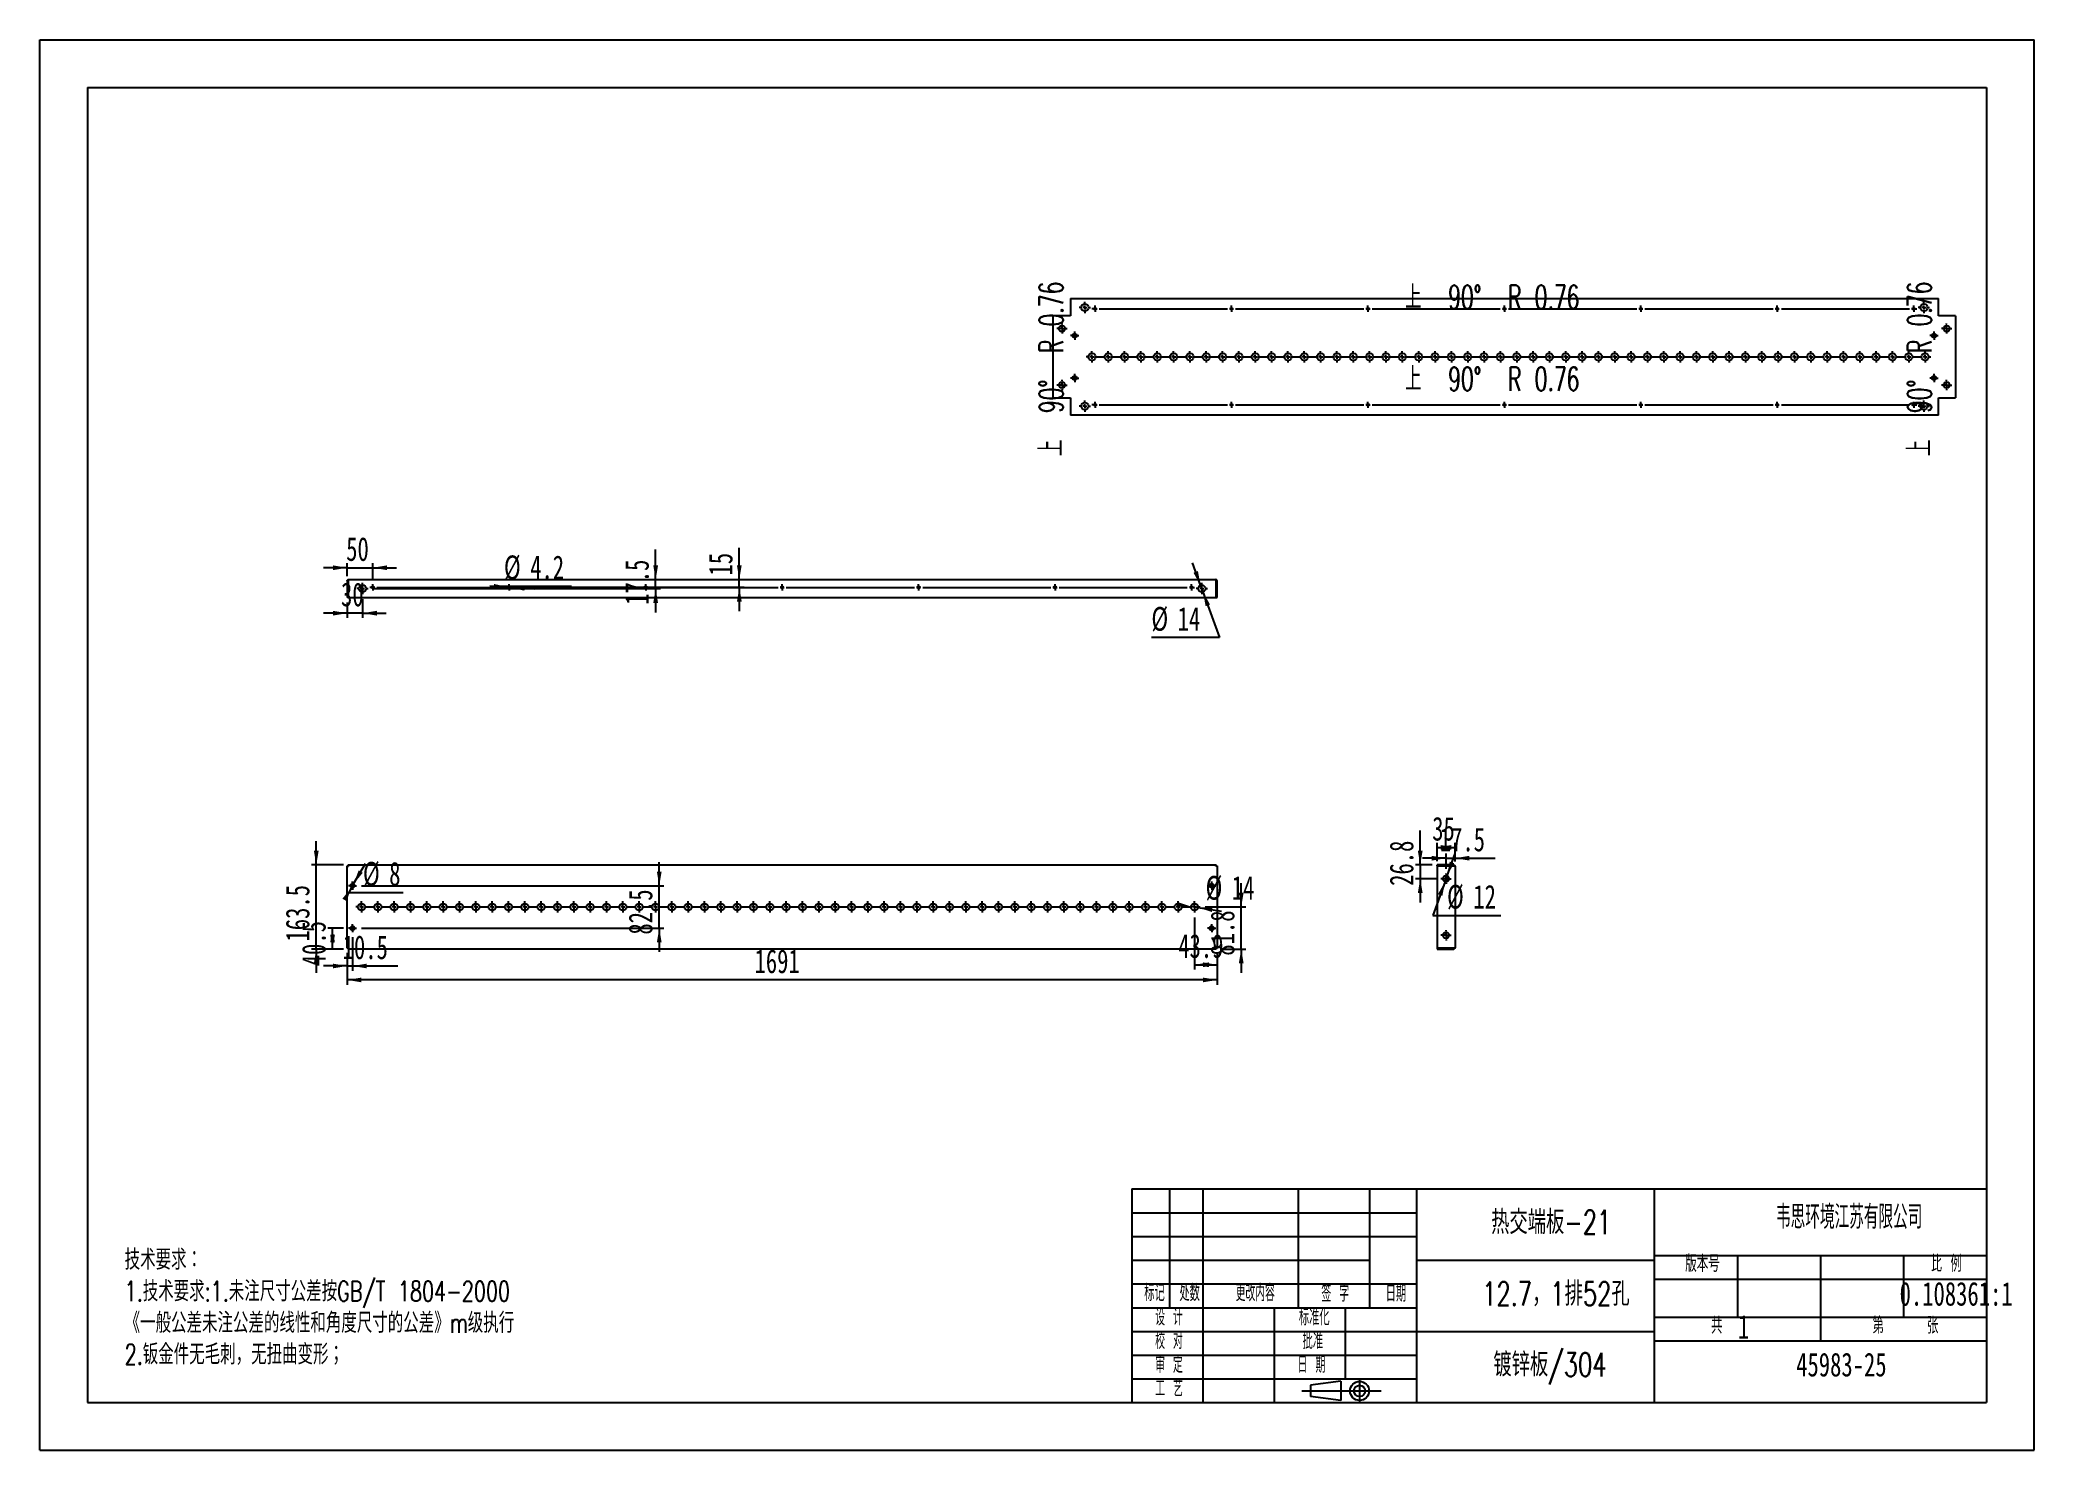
# Model space of a CAD drawing. Extents: x 0 to 3876, y 0 to 2741.
import ezdxf

# ---------------------------------------------------------------- set-up
doc = ezdxf.new("R2010")
doc.units = 0
doc.header["$LTSCALE"] = 9.228432
doc.layers.get('0').update_dxf_attribs({"linetype": 'CONTINUOUS'})
for name, color, linetype in [('粗实线', 7, 'CONTINUOUS'), ('细实线', 7, 'CONTINUOUS'), ('轮廓线层', 7, 'CONTINUOUS')]:
    doc.layers.add(name, color=color, linetype=linetype)
doc.styles.add('SLDTEXTSTYLE0', font='TXT', dxfattribs={"width": 0.7, "bigfont": 'bigfont'})
doc.styles.add('SLDTEXTSTYLE1', font='TXT', dxfattribs={"width": 0.56, "bigfont": 'bigfont'})
doc.styles.add('SLDTEXTSTYLE2', font='TXT', dxfattribs={"width": 0.49, "bigfont": 'bigfont'})
doc.styles.add('SLDTEXTSTYLE3', font='TXT', dxfattribs={"width": 0.54, "bigfont": 'bigfont'})
doc.styles.add('SLDTEXTSTYLE4', font='TXT', dxfattribs={"width": 0.63, "bigfont": 'bigfont'})
doc.styles.add('SLDTEXTSTYLE5', font='TXT', dxfattribs={"width": 0.586667, "bigfont": 'bigfont'})
doc.styles.add('SLDTEXTSTYLE6', font='TXT', dxfattribs={"width": 0.7})
doc.styles.add('SLDTEXTSTYLE7', font='TXT', dxfattribs={"width": 0.628571, "bigfont": 'bigfont'})
doc.dimstyles.new('SLDDIMSTYLE0', dxfattribs={"dimtxt": 46.142162, "dimasz": 27.685297, "dimexe": 0, "dimexo": 0.0625, "dimgap": 11.535541, "dimtad": 2, "dimdec": 1, "dimrnd": 1e-09, "dimzin": 12, "dimtxsty": 'SLDTEXTSTYLE6', "dimsah": 1, "dimcen": 0.09, "dimazin": 3, "dimtfac": 1, "dimtdec": 1, "dimtofl": 0, "dimtmove": 0, "dimatfit": 3, "dimtolj": 1, "dimtzin": 12})
doc.dimstyles.new('SLDDIMSTYLE1', dxfattribs={"dimtxt": 46.142162, "dimasz": 27.685297, "dimexe": 0, "dimexo": 0.0625, "dimgap": 11.535541, "dimtad": 2, "dimdec": 1, "dimrnd": 1e-09, "dimzin": 12, "dimtxsty": 'SLDTEXTSTYLE6', "dimsah": 1, "dimcen": 0.09, "dimazin": 3, "dimtfac": 1, "dimtdec": 1, "dimtmove": 0, "dimatfit": 3, "dimtolj": 1, "dimtzin": 12})
doc.dimstyles.new('SLDDIMSTYLE2', dxfattribs={"dimtxt": 46.142162, "dimasz": 27.685297, "dimexe": 0, "dimexo": 0.0625, "dimgap": 11.535541, "dimtad": 0, "dimtih": 1, "dimtoh": 1, "dimdec": 1, "dimrnd": 1e-09, "dimzin": 12, "dimtxsty": 'SLDTEXTSTYLE6', "dimsah": 1, "dimcen": 0, "dimazin": 3, "dimtfac": 1, "dimtdec": 1, "dimtmove": 0, "dimatfit": 3, "dimtolj": 1, "dimtzin": 12})

msp = doc.modelspace()

# ---------------------------------------------------------------- texts
at = {"color": 7, "linetype": 'CONTINUOUS', "char_height": 46.1422, "attachment_point": 2, "rotation": 90, "style": 'SLDTEXTSTYLE7'}
for insert in [(1942.47, 2101.43), (3630.05, 2101.43)]:
    msp.add_mtext('上  90°  R 0.76', dxfattribs=dict(at, insert=insert))
at = {"color": 7, "linetype": 'CONTINUOUS', "char_height": 46.1422, "attachment_point": 2, "style": 'SLDTEXTSTYLE7'}
for insert in [(2822.88, 2264.02), (2822.88, 2104.98)]:
    msp.add_mtext('上  90°  R 0.76', dxfattribs=dict(at, insert=insert))
at = {"layer": '细实线', "color": 7}
for s, insert, char_height, attachment_point, style in [('热交端板-21', (2937.4, 466.14), 46.142, 2, 'SLDTEXTSTYLE0'), ('韦思环境江苏有限公司', (3516.53, 476.26), 46.142, 2, 'SLDTEXTSTYLE1'), ('12.7，1排52孔', (2946.6, 326.9), 46.142, 2, 'SLDTEXTSTYLE0'), ('0.108361:1', (3724.38, 326.9), 46.142, 2, 'SLDTEXTSTYLE6'), ('1', (3300.19, 262.81), 46.14, 1, 'SLDTEXTSTYLE6'), ('1', (3300.19, 262.81), 46.14, 1, 'SLDTEXTSTYLE6'), ('镀锌板/304', (2934.97, 189.34), 46.142, 2, 'SLDTEXTSTYLE0'), ('45983-25', (3501.37, 189.34), 46.142, 2, 'SLDTEXTSTYLE6')]:
    msp.add_mtext(s, dxfattribs=dict(at, insert=insert, char_height=char_height, attachment_point=attachment_point, style=style))
at = {"layer": '细实线', "char_height": 32.3, "attachment_point": 2}
for s, insert, style in [('版本号', (3231.44, 378.77), 'SLDTEXTSTYLE4'), ('比 例', (3705.25, 378.77), 'SLDTEXTSTYLE5'), ('标记', (2166.35, 321.77), 'SLDTEXTSTYLE1'), ('处数', (2234.64, 321.77), 'SLDTEXTSTYLE1'), ('更改内容', (2362.14, 321.77), 'SLDTEXTSTYLE2'), ('签 字', (2517.55, 320.77), 'SLDTEXTSTYLE3'), ('日期', (2635.58, 320.77), 'SLDTEXTSTYLE1'), ('设 计', (2194.56, 274.63), 'SLDTEXTSTYLE3'), ('标准化', (2476.82, 274.63), 'SLDTEXTSTYLE1'), ('共', (3259.12, 258.55), 'SLDTEXTSTYLE4'), ('第', (3573.13, 258.55), 'SLDTEXTSTYLE4'), ('张', (3678.8, 258.55), 'SLDTEXTSTYLE4'), ('张', (3678.8, 258.55), 'SLDTEXTSTYLE4'), ('校 对', (2194.56, 228.71), 'SLDTEXTSTYLE3'), ('批准', (2474.08, 228.71), 'SLDTEXTSTYLE1'), ('审 定', (2194.56, 182.34), 'SLDTEXTSTYLE3'), ('日 期', (2471.41, 182.34), 'SLDTEXTSTYLE3'), ('工 艺', (2194.56, 136.2), 'SLDTEXTSTYLE3')]:
    msp.add_mtext(s, dxfattribs=dict(at, insert=insert, style=style))

# ---------------------------------------------------------------- blocks, each defined once
blk = doc.blocks.new('块6')
at = {"color": 7, "linetype": 'CONTINUOUS'}
for p, q in [((1174.4, 1432.8), (1100.6, 1423.5)), ((1100.6, 1423.5), (1100.6, 1395.9)), ((1174.4, 1432.8), (1174.4, 1386.6)), ((1174.4, 1386.6), (1100.6, 1395.9))]:
    blk.add_line(p, q, dxfattribs=at)
at = {"layer": '轮廓线层', "color": 7}
for p, q in [((1079.6, 1409.4), (1272.7, 1409.4)), ((1220.2, 1436.7), (1220.2, 1382.2))]:
    blk.add_line(p, q, dxfattribs=at)
for radius in [23.1, 13.8]:
    blk.add_circle((1220.2, 1409.4), radius, dxfattribs=at)
blk = doc.blocks.new('SW_NOTE_0')
at = {"layer": '细实线', "color": 0, "attachment_point": 1, "style": 'SLDTEXTSTYLE0'}
for s, insert, char_height in [('技术要求：', (0, 50.4), 39.07), ('1.技术要求:1.未注尺寸公差按GB/T 1804-2000', (0, -11), 39.067), ('《一般公差未注公差的线性和角度尺寸的公差》m级执行', (0, -72.3), 39.067), ('2.钣金件无毛刺，无扭曲变形；', (0, -133.6), 39.067)]:
    blk.add_mtext(s, dxfattribs=dict(at, insert=insert, char_height=char_height))
blk = doc.blocks.new('_D')
at = {"layer": '细实线'}
for p, q in [((597.2, 966.6), (597.2, 904.6)), ((2288.2, 966.6), (2288.2, 904.6)), ((2288.2, 913.8), (597.2, 913.8))]:
    blk.add_line(p, q, dxfattribs=at)
for points in [[(597.2, 913.8), (624.9, 909.2), (624.9, 918.4)], [(2288.2, 913.8), (2260.5, 918.4), (2260.5, 909.2)]]:
    blk.add_solid(points, dxfattribs=at)
at = {"layer": '细实线', "insert": (1389, 973.3), "char_height": 46.14, "attachment_point": 1, "style": 'SLDTEXTSTYLE6'}
blk.add_mtext('1691', dxfattribs=at)
blk = doc.blocks.new('_D_1')
at = {"layer": '细实线'}
for p, q in [((537.2, 1137.3), (537.2, 1183.5)), ((589.9, 1137.3), (527.9, 1137.3)), ((537.2, 973.8), (537.2, 1137.3)), ((589.9, 973.8), (527.9, 973.8)), ((537.2, 973.8), (537.2, 927.7))]:
    blk.add_line(p, q, dxfattribs=at)
for points in [[(537.2, 1137.3), (541.8, 1165), (532.6, 1165)], [(537.2, 973.8), (532.6, 946.1), (541.8, 946.1)]]:
    blk.add_solid(points, dxfattribs=at)
at = {"layer": '细实线', "insert": (477.7, 988.5), "char_height": 46.14, "attachment_point": 1, "rotation": 90, "style": 'SLDTEXTSTYLE6'}
blk.add_mtext('163.5', dxfattribs=at)
blk = doc.blocks.new('_D_2')
at = {"layer": '细实线'}
for p, q in [((2244.3, 1035.4), (2244.3, 934.1)), ((2244.3, 943.3), (2288.2, 943.3)), ((2288.2, 966.6), (2288.2, 934.1))]:
    blk.add_line(p, q, dxfattribs=at)
for points in [[(2244.3, 943.3), (2272, 938.7), (2272, 947.9)], [(2288.2, 943.3), (2260.5, 947.9), (2260.5, 938.7)]]:
    blk.add_solid(points, dxfattribs=at)
at = {"layer": '细实线', "insert": (2212.5, 1002.8), "char_height": 46.14, "attachment_point": 1, "style": 'SLDTEXTSTYLE6'}
blk.add_mtext('43.9', dxfattribs=at)
blk = doc.blocks.new('_D_3')
at = {"layer": '细实线'}
for p, q in [((2334.9, 1055.6), (2334.9, 1101.7)), ((2264.5, 1055.6), (2344.1, 1055.6)), ((2334.9, 973.8), (2334.9, 1055.6)), ((2295.4, 973.8), (2344.1, 973.8)), ((2334.9, 973.8), (2334.9, 927.7))]:
    blk.add_line(p, q, dxfattribs=at)
for points in [[(2334.9, 1055.6), (2339.5, 1083.3), (2330.2, 1083.3)], [(2334.9, 973.8), (2330.2, 946.1), (2339.5, 946.1)]]:
    blk.add_solid(points, dxfattribs=at)
at = {"layer": '细实线', "insert": (2275.4, 961), "char_height": 46.14, "attachment_point": 1, "rotation": 90, "style": 'SLDTEXTSTYLE6'}
blk.add_mtext('81.8', dxfattribs=at)
blk = doc.blocks.new('_D_4')
at = {"layer": '细实线'}
for p, q in [((2237.4, 1056.6), (2237.9, 1056.6)), ((2251.2, 1054.5), (2237.4, 1056.6)), ((2251.2, 1054.5), (2296.8, 1047.6))]:
    blk.add_line(p, q, dxfattribs=at)
for points in [[(2237.4, 1056.6), (2210.7, 1065.4), (2209.3, 1056.2)], [(2251.2, 1054.5), (2277.9, 1045.8), (2279.3, 1054.9)]]:
    blk.add_solid(points, dxfattribs=at)
at = {"layer": '细实线', "char_height": 46.14, "attachment_point": 1, "style": 'SLDTEXTSTYLE6'}
for s, insert in [('%%c', (2265.6, 1116)), ('14', (2316.6, 1116))]:
    blk.add_mtext(s, dxfattribs=dict(at, insert=insert))
blk = doc.blocks.new('_D_5')
at = {"layer": '细实线'}
for p, q in [((1203.8, 1096.8), (1203.8, 1143)), ((624.9, 1096.8), (1213, 1096.8)), ((1203.8, 1014.3), (1203.8, 1096.8)), ((624.9, 1014.3), (1213, 1014.3)), ((1203.8, 1014.3), (1203.8, 968.2))]:
    blk.add_line(p, q, dxfattribs=at)
for points in [[(1203.8, 1096.8), (1208.4, 1124.5), (1199.2, 1124.5)], [(1203.8, 1014.3), (1199.2, 986.6), (1208.4, 986.6)]]:
    blk.add_solid(points, dxfattribs=at)
at = {"layer": '细实线', "insert": (1144.3, 1001.9), "char_height": 46.14, "attachment_point": 1, "rotation": 90, "style": 'SLDTEXTSTYLE6'}
blk.add_mtext('82.5', dxfattribs=at)
blk = doc.blocks.new('_D_6')
at = {"layer": '细实线'}
for p, q in [((590.4, 1014.3), (559.6, 1014.3)), ((568.8, 973.8), (568.8, 1014.3)), ((589.9, 973.8), (559.6, 973.8))]:
    blk.add_line(p, q, dxfattribs=at)
for points in [[(568.8, 1014.3), (564.2, 986.6), (573.4, 986.6)], [(568.8, 973.8), (573.4, 1001.5), (564.2, 1001.5)]]:
    blk.add_solid(points, dxfattribs=at)
at = {"layer": '细实线', "insert": (509.3, 940.4), "char_height": 46.14, "attachment_point": 1, "rotation": 90, "style": 'SLDTEXTSTYLE6'}
blk.add_mtext('40.5', dxfattribs=at)
blk = doc.blocks.new('_D_7')
at = {"layer": '细实线'}
for p, q in [((607.7, 997.1), (607.7, 931.7)), ((597.2, 940.9), (551, 940.9)), ((597.2, 966.6), (597.2, 931.7)), ((597.2, 940.9), (607.7, 940.9)), ((607.7, 940.9), (695.9, 940.9))]:
    blk.add_line(p, q, dxfattribs=at)
for points in [[(597.2, 940.9), (569.5, 945.5), (569.5, 936.3)], [(607.7, 940.9), (635.4, 936.3), (635.4, 945.5)]]:
    blk.add_solid(points, dxfattribs=at)
at = {"layer": '细实线', "insert": (588.5, 1000.4), "char_height": 46.14, "attachment_point": 1, "style": 'SLDTEXTSTYLE6'}
blk.add_mtext('10.5', dxfattribs=at)
blk = doc.blocks.new('_D_8')
at = {"layer": '细实线'}
for p, q in [((609.7, 1100.3), (632.6, 1140.3)), ((605.7, 1093.4), (600.2, 1083.8)), ((609.7, 1100.3), (605.7, 1093.4)), ((600.2, 1083.8), (705.8, 1083.8))]:
    blk.add_line(p, q, dxfattribs=at)
for points in [[(609.7, 1100.3), (627.5, 1122), (619.5, 1126.6)], [(605.7, 1093.4), (587.9, 1071.7), (595.9, 1067.1)]]:
    blk.add_solid(points, dxfattribs=at)
at = {"layer": '细实线', "attachment_point": 1, "style": 'SLDTEXTSTYLE6'}
for s, insert, char_height in [('%%c', (627.9, 1143.3), 46.14), ('8', (678.9, 1143.3), 46.1)]:
    blk.add_mtext(s, dxfattribs=dict(at, insert=insert, char_height=char_height))
blk = doc.blocks.new('SW_CENTERMARKSYMBOL_0')
at = {"layer": '细实线', "color": 0}
for p, q in [((-1595.5, 0), (-1598.5, 0)), ((-1587.5, 0), (-1591.5, 0)), ((-1587.5, 8), (-1587.5, 11)), ((-1587.5, 0), (-1587.5, 4)), ((-1587.5, 0), (-1587.5, -4)), ((-1587.5, 0), (-1583.5, 0)), ((-1579.5, 0), (-1563.75, 0)), ((-1555.75, 0), (-1559.75, 0)), ((-1555.75, 8), (-1555.75, 11)), ((-1555.75, 0), (-1555.75, 4)), ((-1555.75, 0), (-1555.75, -4)), ((-1555.75, 0), (-1551.75, 0)), ((-1547.75, 0), (-1532, 0)), ((-1524, 0), (-1528, 0)), ((-1524, 8), (-1524, 11)), ((-1524, 0), (-1524, 4)), ((-1524, 0), (-1524, -4)), ((-1524, 0), (-1520, 0)), ((-1516, 0), (-1500.25, 0)), ((-1492.25, 0), (-1496.25, 0)), ((-1492.25, 8), (-1492.25, 11)), ((-1492.25, 0), (-1492.25, 4)), ((-1492.25, 0), (-1492.25, -4)), ((-1492.25, 0), (-1488.25, 0)), ((-1484.25, 0), (-1468.5, 0)), ((-1460.5, 0), (-1464.5, 0)), ((-1460.5, 8), (-1460.5, 11)), ((-1460.5, 0), (-1460.5, 4)), ((-1460.5, 0), (-1460.5, -4)), ((-1460.5, 0), (-1456.5, 0)), ((-1452.5, 0), (-1436.75, 0)), ((-1428.75, 0), (-1432.75, 0)), ((-1428.75, 8), (-1428.75, 11)), ((-1428.75, 0), (-1428.75, 4)), ((-1428.75, 0), (-1428.75, -4)), ((-1428.75, 0), (-1424.75, 0)), ((-1420.75, 0), (-1405, 0)), ((-1397, 0), (-1401, 0)), ((-1397, 8), (-1397, 11)), ((-1397, 0), (-1397, 4)), ((-1397, 0), (-1397, -4)), ((-1397, 0), (-1393, 0)), ((-1389, 0), (-1373.25, 0)), ((-1365.25, 0), (-1369.25, 0)), ((-1365.25, 8), (-1365.25, 11)), ((-1365.25, 0), (-1365.25, 4)), ((-1365.25, 0), (-1365.25, -4)), ((-1365.25, 0), (-1361.25, 0)), ((-1357.25, 0), (-1341.5, 0)), ((-1333.5, 0), (-1337.5, 0)), ((-1333.5, 8), (-1333.5, 11)), ((-1333.5, 0), (-1333.5, 4)), ((-1333.5, 0), (-1333.5, -4)), ((-1333.5, 0), (-1329.5, 0)), ((-1325.5, 0), (-1309.75, 0)), ((-1301.75, 0), (-1305.75, 0)), ((-1301.75, 8), (-1301.75, 11)), ((-1301.75, 0), (-1301.75, 4)), ((-1301.75, 0), (-1301.75, -4)), ((-1301.75, 0), (-1297.75, 0)), ((-1293.75, 0), (-1278, 0)), ((-1270, 0), (-1274, 0)), ((-1270, 8), (-1270, 11)), ((-1270, 0), (-1270, 4)), ((-1270, 0), (-1270, -4)), ((-1270, 0), (-1266, 0)), ((-1262, 0), (-1246.25, 0)), ((-1238.25, 0), (-1242.25, 0)), ((-1238.25, 8), (-1238.25, 11)), ((-1238.25, 0), (-1238.25, 4)), ((-1238.25, 0), (-1238.25, -4)), ((-1238.25, 0), (-1234.25, 0)), ((-1230.25, 0), (-1214.5, 0)), ((-1206.5, 0), (-1210.5, 0)), ((-1206.5, 8), (-1206.5, 11)), ((-1206.5, 0), (-1206.5, 4)), ((-1206.5, 0), (-1206.5, -4)), ((-1206.5, 0), (-1202.5, 0)), ((-1198.5, 0), (-1182.75, 0)), ((-1174.75, 0), (-1178.75, 0)), ((-1174.75, 8), (-1174.75, 11)), ((-1174.75, 0), (-1174.75, 4)), ((-1174.75, 0), (-1174.75, -4)), ((-1174.75, 0), (-1170.75, 0)), ((-1166.75, 0), (-1151, 0)), ((-1143, 0), (-1147, 0)), ((-1143, 8), (-1143, 11)), ((-1143, 0), (-1143, 4)), ((-1143, 0), (-1143, -4)), ((-1143, 0), (-1139, 0)), ((-1135, 0), (-1119.25, 0)), ((-1111.25, 0), (-1115.25, 0)), ((-1111.25, 8), (-1111.25, 11)), ((-1111.25, 0), (-1111.25, 4)), ((-1111.25, 0), (-1111.25, -4)), ((-1111.25, 0), (-1107.25, 0)), ((-1103.25, 0), (-1087.5, 0)), ((-1079.5, 0), (-1083.5, 0)), ((-1079.5, 8), (-1079.5, 11)), ((-1079.5, 0), (-1079.5, 4)), ((-1079.5, 0), (-1079.5, -4)), ((-1079.5, 0), (-1075.5, 0)), ((-1071.5, 0), (-1055.75, 0)), ((-1047.75, 0), (-1051.75, 0)), ((-1047.75, 8), (-1047.75, 11)), ((-1047.75, 0), (-1047.75, 4)), ((-1047.75, 0), (-1047.75, -4)), ((-1047.75, 0), (-1043.75, 0)), ((-1039.75, 0), (-1024, 0)), ((-1016, 0), (-1020, 0)), ((-1016, 8), (-1016, 11)), ((-1016, 0), (-1016, 4)), ((-1016, 0), (-1016, -4)), ((-1016, 0), (-1012, 0)), ((-1008, 0), (-992.25, 0)), ((-984.25, 0), (-988.25, 0)), ((-984.25, 8), (-984.25, 11)), ((-984.25, 0), (-984.25, 4)), ((-984.25, 0), (-984.25, -4)), ((-984.25, 0), (-980.25, 0)), ((-976.25, 0), (-960.5, 0)), ((-952.5, 0), (-956.5, 0)), ((-952.5, 8), (-952.5, 11)), ((-952.5, 0), (-952.5, 4)), ((-952.5, 0), (-952.5, -4)), ((-952.5, 0), (-948.5, 0)), ((-944.5, 0), (-928.75, 0)), ((-920.75, 0), (-924.75, 0)), ((-920.75, 8), (-920.75, 11)), ((-920.75, 0), (-920.75, 4)), ((-920.75, 0), (-920.75, -4)), ((-920.75, 0), (-916.75, 0)), ((-912.75, 0), (-897, 0)), ((-889, 0), (-893, 0)), ((-889, 8), (-889, 11)), ((-889, 0), (-889, 4)), ((-889, 0), (-889, -4)), ((-889, 0), (-885, 0)), ((-881, 0), (-865.25, 0)), ((-857.25, 0), (-861.25, 0)), ((-857.25, 8), (-857.25, 11)), ((-857.25, 0), (-857.25, 4)), ((-857.25, 0), (-857.25, -4)), ((-857.25, 0), (-853.25, 0)), ((-849.25, 0), (-833.5, 0)), ((-825.5, 0), (-829.5, 0)), ((-825.5, 8), (-825.5, 11)), ((-825.5, 0), (-825.5, 4)), ((-825.5, 0), (-825.5, -4)), ((-825.5, 0), (-821.5, 0)), ((-817.5, 0), (-801.75, 0)), ((-793.75, 0), (-797.75, 0)), ((-793.75, 8), (-793.75, 11)), ((-793.75, 0), (-793.75, 4)), ((-793.75, 0), (-793.75, -4)), ((-793.75, 0), (-789.75, 0)), ((-785.75, 0), (-770, 0)), ((-762, 0), (-766, 0)), ((-762, 8), (-762, 11)), ((-762, 0), (-762, 4)), ((-762, 0), (-762, -4)), ((-762, 0), (-758, 0)), ((-754, 0), (-738.25, 0)), ((-730.25, 0), (-734.25, 0)), ((-730.25, 8), (-730.25, 11)), ((-730.25, 0), (-730.25, 4)), ((-730.25, 0), (-730.25, -4)), ((-730.25, 0), (-726.25, 0)), ((-722.25, 0), (-706.5, 0)), ((-698.5, 0), (-702.5, 0)), ((-698.5, 8), (-698.5, 11)), ((-698.5, 0), (-698.5, 4)), ((-698.5, 0), (-698.5, -4)), ((-698.5, 0), (-694.5, 0)), ((-690.5, 0), (-674.75, 0)), ((-666.75, 0), (-670.75, 0)), ((-666.75, 8), (-666.75, 11)), ((-666.75, 0), (-666.75, 4)), ((-666.75, 0), (-666.75, -4)), ((-666.75, 0), (-662.75, 0)), ((-658.75, 0), (-643, 0)), ((-635, 0), (-639, 0)), ((-635, 8), (-635, 11)), ((-635, 0), (-635, 4)), ((-635, 0), (-635, -4)), ((-635, 0), (-631, 0)), ((-627, 0), (-611.25, 0)), ((-603.25, 0), (-607.25, 0)), ((-603.25, 8), (-603.25, 11)), ((-603.25, 0), (-603.25, 4)), ((-603.25, 0), (-603.25, -4)), ((-603.25, 0), (-599.25, 0)), ((-595.25, 0), (-579.5, 0)), ((-571.5, 0), (-575.5, 0)), ((-571.5, 8), (-571.5, 11)), ((-571.5, 0), (-571.5, 4)), ((-571.5, 0), (-571.5, -4)), ((-571.5, 0), (-567.5, 0)), ((-563.5, 0), (-547.75, 0)), ((-539.75, 0), (-543.75, 0)), ((-539.75, 8), (-539.75, 11)), ((-539.75, 0), (-539.75, 4)), ((-539.75, 0), (-539.75, -4)), ((-539.75, 0), (-535.75, 0)), ((-531.75, 0), (-516, 0)), ((-508, 0), (-512, 0)), ((-508, 8), (-508, 11)), ((-508, 0), (-508, 4)), ((-508, 0), (-508, -4)), ((-508, 0), (-504, 0)), ((-500, 0), (-484.25, 0)), ((-476.25, 0), (-480.25, 0)), ((-476.25, 8), (-476.25, 11)), ((-476.25, 0), (-476.25, 4)), ((-476.25, 0), (-476.25, -4)), ((-476.25, 0), (-472.25, 0)), ((-468.25, 0), (-452.5, 0)), ((-444.5, 0), (-448.5, 0)), ((-444.5, 8), (-444.5, 11)), ((-444.5, 0), (-444.5, 4)), ((-444.5, 0), (-444.5, -4)), ((-444.5, 0), (-440.5, 0)), ((-436.5, 0), (-420.75, 0)), ((-412.75, 0), (-416.75, 0)), ((-412.75, 8), (-412.75, 11)), ((-412.75, 0), (-412.75, 4)), ((-412.75, 0), (-412.75, -4)), ((-412.75, 0), (-408.75, 0)), ((-404.75, 0), (-389, 0)), ((-381, 0), (-385, 0)), ((-381, 8), (-381, 11)), ((-381, 0), (-381, 4)), ((-381, 0), (-381, -4)), ((-381, 0), (-377, 0)), ((-373, 0), (-357.25, 0)), ((-349.25, 0), (-353.25, 0)), ((-349.25, 8), (-349.25, 11)), ((-349.25, 0), (-349.25, 4)), ((-349.25, 0), (-349.25, -4)), ((-349.25, 0), (-345.25, 0)), ((-341.25, 0), (-325.5, 0)), ((-317.5, 0), (-321.5, 0)), ((-317.5, 8), (-317.5, 11)), ((-317.5, 0), (-317.5, 4)), ((-317.5, 0), (-317.5, -4)), ((-317.5, 0), (-313.5, 0)), ((-309.5, 0), (-293.75, 0)), ((-285.75, 0), (-289.75, 0)), ((-285.75, 8), (-285.75, 11)), ((-285.75, 0), (-285.75, 4)), ((-285.75, 0), (-285.75, -4)), ((-285.75, 0), (-281.75, 0)), ((-277.75, 0), (-262, 0)), ((-254, 0), (-258, 0)), ((-254, 8), (-254, 11)), ((-254, 0), (-254, 4)), ((-254, 0), (-254, -4)), ((-254, 0), (-250, 0)), ((-246, 0), (-230.25, 0)), ((-222.25, 0), (-226.25, 0)), ((-222.25, 8), (-222.25, 11)), ((-222.25, 0), (-222.25, 4)), ((-222.25, 0), (-222.25, -4)), ((-222.25, 0), (-218.25, 0)), ((-214.25, 0), (-198.5, 0)), ((-190.5, 0), (-194.5, 0)), ((-190.5, 8), (-190.5, 11)), ((-190.5, 0), (-190.5, 4)), ((-190.5, 0), (-190.5, -4)), ((-190.5, 0), (-186.5, 0)), ((-182.5, 0), (-166.75, 0)), ((-158.75, 0), (-162.75, 0)), ((-158.75, 8), (-158.75, 11)), ((-158.75, 0), (-158.75, 4)), ((-158.75, 0), (-158.75, -4)), ((-158.75, 0), (-154.75, 0)), ((-150.75, 0), (-135, 0)), ((-127, 0), (-131, 0)), ((-127, 8), (-127, 11)), ((-127, 0), (-127, 4)), ((-127, 0), (-127, -4)), ((-127, 0), (-123, 0)), ((-119, 0), (-103.25, 0)), ((-95.25, 0), (-99.25, 0)), ((-95.25, 8), (-95.25, 11)), ((-95.25, 0), (-95.25, 4)), ((-95.25, 0), (-95.25, -4)), ((-95.25, 0), (-91.25, 0)), ((-87.25, 0), (-71.5, 0)), ((-63.5, 0), (-67.5, 0)), ((-63.5, 8), (-63.5, 11)), ((-63.5, 0), (-63.5, 4)), ((-63.5, 0), (-63.5, -4)), ((-63.5, 0), (-59.5, 0)), ((-55.5, 0), (-39.75, 0)), ((-31.75, 0), (-35.75, 0)), ((-31.75, 8), (-31.75, 11)), ((-31.75, 0), (-31.75, 4)), ((-31.75, 0), (-31.75, -4)), ((-31.75, 0), (-27.75, 0)), ((-23.75, 0), (-8, 0)), ((0, 0), (-4, 0)), ((0, 8), (0, 11)), ((0, 0), (0, 4)), ((0, 0), (0, -4)), ((0, 0), (4, 0)), ((8, 0), (23.75, 0)), ((31.75, 0), (27.75, 0)), ((31.75, 8), (31.75, 11)), ((31.75, 0), (31.75, 4)), ((31.75, 0), (31.75, -4)), ((31.75, 0), (35.75, 0)), ((39.75, 0), (42.75, 0)), ((-1587.5, -8), (-1587.5, -11)), ((-1555.75, -8), (-1555.75, -11)), ((-1524, -8), (-1524, -11)), ((-1492.25, -8), (-1492.25, -11)), ((-1460.5, -8), (-1460.5, -11)), ((-1428.75, -8), (-1428.75, -11)), ((-1397, -8), (-1397, -11)), ((-1365.25, -8), (-1365.25, -11)), ((-1333.5, -8), (-1333.5, -11)), ((-1301.75, -8), (-1301.75, -11)), ((-1270, -8), (-1270, -11)), ((-1238.25, -8), (-1238.25, -11)), ((-1206.5, -8), (-1206.5, -11)), ((-1174.75, -8), (-1174.75, -11)), ((-1143, -8), (-1143, -11)), ((-1111.25, -8), (-1111.25, -11)), ((-1079.5, -8), (-1079.5, -11)), ((-1047.75, -8), (-1047.75, -11)), ((-1016, -8), (-1016, -11)), ((-984.25, -8), (-984.25, -11)), ((-952.5, -8), (-952.5, -11)), ((-920.75, -8), (-920.75, -11)), ((-889, -8), (-889, -11)), ((-857.25, -8), (-857.25, -11)), ((-825.5, -8), (-825.5, -11)), ((-793.75, -8), (-793.75, -11)), ((-762, -8), (-762, -11)), ((-730.25, -8), (-730.25, -11)), ((-698.5, -8), (-698.5, -11)), ((-666.75, -8), (-666.75, -11)), ((-635, -8), (-635, -11)), ((-603.25, -8), (-603.25, -11)), ((-571.5, -8), (-571.5, -11)), ((-539.75, -8), (-539.75, -11)), ((-508, -8), (-508, -11)), ((-476.25, -8), (-476.25, -11)), ((-444.5, -8), (-444.5, -11)), ((-412.75, -8), (-412.75, -11)), ((-381, -8), (-381, -11)), ((-349.25, -8), (-349.25, -11)), ((-317.5, -8), (-317.5, -11)), ((-285.75, -8), (-285.75, -11)), ((-254, -8), (-254, -11)), ((-222.25, -8), (-222.25, -11)), ((-190.5, -8), (-190.5, -11)), ((-158.75, -8), (-158.75, -11)), ((-127, -8), (-127, -11)), ((-95.25, -8), (-95.25, -11)), ((-63.5, -8), (-63.5, -11)), ((-31.75, -8), (-31.75, -11)), ((0, -8), (0, -11)), ((31.75, -8), (31.75, -11))]:
    blk.add_line(p, q, dxfattribs=at)
blk = doc.blocks.new('SW_CENTERMARKSYMBOL_1')
at = {"layer": '细实线', "color": 0}
for p, q in [((-4, 0), (-8, 0)), ((0, 0), (-4, 0)), ((0, 4), (0, 8)), ((0, 0), (0, 4)), ((0, 0), (0, -4)), ((0, 0), (4, 0)), ((4, 0), (8, 0)), ((0, -4), (0, -8))]:
    blk.add_line(p, q, dxfattribs=at)
blk = doc.blocks.new('SW_CENTERMARKSYMBOL_2')
at = {"layer": '细实线', "color": 0}
for p, q in [((-4, 0), (-8, 0)), ((0, 0), (-4, 0)), ((0, 4), (0, 8)), ((0, 0), (0, 4)), ((0, 0), (0, -4)), ((0, 0), (4, 0)), ((4, 0), (8, 0)), ((0, -4), (0, -8))]:
    blk.add_line(p, q, dxfattribs=at)
blk = doc.blocks.new('SW_CENTERMARKSYMBOL_3')
at = {"layer": '细实线', "color": 0}
for p, q in [((-4, 0), (-8, 0)), ((0, 0), (-4, 0)), ((0, 4), (0, 8)), ((0, 0), (0, 4)), ((0, 0), (0, -4)), ((0, 0), (4, 0)), ((4, 0), (8, 0)), ((0, -4), (0, -8))]:
    blk.add_line(p, q, dxfattribs=at)
blk = doc.blocks.new('SW_CENTERMARKSYMBOL_4')
at = {"layer": '细实线', "color": 0}
for p, q in [((-4, 0), (-8, 0)), ((0, 0), (-4, 0)), ((0, 4), (0, 8)), ((0, 0), (0, 4)), ((0, 0), (0, -4)), ((0, 0), (4, 0)), ((4, 0), (8, 0)), ((0, -4), (0, -8))]:
    blk.add_line(p, q, dxfattribs=at)
blk = doc.blocks.new('_D_9')
at = {"layer": '细实线'}
for p, q in [((2715.5, 1144.6), (2715.5, 1180.6)), ((2715.5, 1171.3), (2750.5, 1171.3)), ((2750.5, 1143.9), (2750.5, 1180.6))]:
    blk.add_line(p, q, dxfattribs=at)
for points in [[(2715.5, 1171.3), (2743.2, 1166.7), (2743.2, 1175.9)], [(2750.5, 1171.3), (2722.8, 1175.9), (2722.8, 1166.7)]]:
    blk.add_solid(points, dxfattribs=at)
at = {"layer": '细实线', "insert": (2706.1, 1230.8), "char_height": 46.14, "attachment_point": 1, "style": 'SLDTEXTSTYLE6'}
blk.add_mtext('35', dxfattribs=at)
blk = doc.blocks.new('_D_10')
at = {"layer": '细实线'}
for p, q in [((2733, 1150.4), (2686.9, 1150.4)), ((2733, 1129.8), (2733, 1159.6)), ((2733, 1150.4), (2750.5, 1150.4)), ((2750.5, 1143.9), (2750.5, 1159.6)), ((2750.5, 1150.4), (2828.2, 1150.4))]:
    blk.add_line(p, q, dxfattribs=at)
for points in [[(2733, 1150.4), (2705.3, 1155), (2705.3, 1145.8)], [(2750.5, 1150.4), (2778.2, 1145.8), (2778.2, 1155)]]:
    blk.add_solid(points, dxfattribs=at)
at = {"layer": '细实线', "insert": (2720.8, 1209.9), "char_height": 46.14, "attachment_point": 1, "style": 'SLDTEXTSTYLE6'}
blk.add_mtext('17.5', dxfattribs=at)
blk = doc.blocks.new('_D_11')
at = {"layer": '细实线'}
for p, q in [((2682.8, 1137.3), (2682.8, 1204.1)), ((2706.3, 1137.3), (2673.6, 1137.3)), ((2682.8, 1137.3), (2682.8, 1110.5)), ((2713.8, 1110.5), (2673.6, 1110.5)), ((2682.8, 1110.5), (2682.8, 1064.4))]:
    blk.add_line(p, q, dxfattribs=at)
for points in [[(2682.8, 1137.3), (2687.4, 1165), (2678.2, 1165)], [(2682.8, 1110.5), (2678.2, 1082.8), (2687.4, 1082.8)]]:
    blk.add_solid(points, dxfattribs=at)
at = {"layer": '细实线', "insert": (2623.3, 1096.7), "char_height": 46.14, "attachment_point": 1, "rotation": 90, "style": 'SLDTEXTSTYLE6'}
blk.add_mtext('26.8', dxfattribs=at)
blk = doc.blocks.new('_D_12')
at = {"layer": '细实线'}
for p, q in [((2735, 1116.2), (2750.7, 1159.6)), ((2731, 1104.9), (2707.2, 1039.1)), ((2735, 1116.2), (2731, 1104.9)), ((2707.2, 1039.1), (2839.7, 1039.1))]:
    blk.add_line(p, q, dxfattribs=at)
for points in [[(2735, 1116.2), (2748.8, 1140.7), (2740.1, 1143.8)], [(2731, 1104.9), (2717.2, 1080.4), (2725.9, 1077.3)]]:
    blk.add_solid(points, dxfattribs=at)
at = {"layer": '细实线', "char_height": 46.14, "attachment_point": 1, "style": 'SLDTEXTSTYLE6'}
for s, insert in [('%%c', (2734.9, 1098.6)), ('12', (2786, 1098.6))]:
    blk.add_mtext(s, dxfattribs=dict(at, insert=insert))
blk = doc.blocks.new('SW_CENTERMARKSYMBOL_5')
at = {"layer": '细实线', "color": 0}
for p, q in [((-8, 0), (-10, 0)), ((0, 0), (-4, 0)), ((0, 8), (0, 10)), ((0, 0), (0, 4)), ((0, 0), (0, -4)), ((0, 0), (4, 0)), ((8, 0), (10, 0)), ((0, -8), (0, -10))]:
    blk.add_line(p, q, dxfattribs=at)
blk = doc.blocks.new('SW_CENTERMARKSYMBOL_6')
at = {"layer": '细实线', "color": 0}
for p, q in [((-8, 0), (-10, 0)), ((0, 0), (-4, 0)), ((0, 8), (0, 10)), ((0, 0), (0, 4)), ((0, 0), (0, -4)), ((0, 0), (4, 0)), ((8, 0), (10, 0)), ((0, -8), (0, -10))]:
    blk.add_line(p, q, dxfattribs=at)
blk = doc.blocks.new('_D_13')
at = {"layer": '细实线'}
for p, q in [((597.2, 1714.9), (551, 1714.9)), ((597.2, 1698.4), (597.2, 1724.1)), ((597.2, 1714.9), (647.2, 1714.9)), ((647.2, 1692.2), (647.2, 1724.1)), ((647.2, 1714.9), (693.3, 1714.9))]:
    blk.add_line(p, q, dxfattribs=at)
for points in [[(597.2, 1714.9), (569.5, 1719.5), (569.5, 1710.3)], [(647.2, 1714.9), (674.9, 1710.3), (674.9, 1719.5)]]:
    blk.add_solid(points, dxfattribs=at)
at = {"layer": '细实线', "insert": (595.3, 1774.4), "char_height": 46.14, "attachment_point": 1, "style": 'SLDTEXTSTYLE6'}
blk.add_mtext('50', dxfattribs=at)
blk = doc.blocks.new('_D_14')
at = {"layer": '细实线'}
for p, q in [((597.2, 1647.6), (597.2, 1617.4)), ((627.2, 1654.1), (627.2, 1617.4)), ((597.2, 1626.6), (551, 1626.6)), ((627.2, 1626.6), (597.2, 1626.6)), ((627.2, 1626.6), (673.3, 1626.6))]:
    blk.add_line(p, q, dxfattribs=at)
for points in [[(597.2, 1626.6), (569.5, 1631.2), (569.5, 1622)], [(627.2, 1626.6), (654.9, 1622), (654.9, 1631.2)]]:
    blk.add_solid(points, dxfattribs=at)
at = {"layer": '细实线', "insert": (585.3, 1686.1), "char_height": 46.14, "attachment_point": 1, "style": 'SLDTEXTSTYLE6'}
blk.add_mtext('30', dxfattribs=at)
blk = doc.blocks.new('_D_15')
at = {"layer": '细实线'}
for p, q in [((1359.4, 1691.9), (1359.4, 1753.6)), ((915.5, 1676.9), (1368.6, 1676.9)), ((1359.4, 1676.9), (1359.4, 1691.9)), ((1359.4, 1676.9), (1359.4, 1630.7))]:
    blk.add_line(p, q, dxfattribs=at)
for points in [[(1359.4, 1691.9), (1364, 1719.5), (1354.8, 1719.5)], [(1359.4, 1676.9), (1354.8, 1649.2), (1364, 1649.2)]]:
    blk.add_solid(points, dxfattribs=at)
at = {"layer": '细实线', "insert": (1299.9, 1699.9), "char_height": 46.14, "attachment_point": 1, "rotation": 90, "style": 'SLDTEXTSTYLE6'}
blk.add_mtext('15', dxfattribs=at)
blk = doc.blocks.new('_D_16')
at = {"layer": '细实线'}
for p, q in [((1196.8, 1691.9), (1196.8, 1750.2)), ((647.4, 1674.4), (1206, 1674.4)), ((1196.8, 1674.4), (1196.8, 1691.9)), ((1196.8, 1674.4), (1196.8, 1628.2))]:
    blk.add_line(p, q, dxfattribs=at)
for points in [[(1196.8, 1691.9), (1201.4, 1719.5), (1192.2, 1719.5)], [(1196.8, 1674.4), (1192.2, 1646.7), (1201.4, 1646.7)]]:
    blk.add_solid(points, dxfattribs=at)
at = {"layer": '细实线', "insert": (1137.3, 1642.8), "char_height": 46.14, "attachment_point": 1, "rotation": 90, "style": 'SLDTEXTSTYLE6'}
blk.add_mtext('17.5', dxfattribs=at)
blk = doc.blocks.new('_D_17')
at = {"layer": '细实线'}
for p, q in [((2255.8, 1680.9), (2240, 1724.3)), ((2255.8, 1680.9), (2260.6, 1667.8)), ((2260.6, 1667.8), (2292.7, 1579.2)), ((2292.7, 1579.2), (2160.3, 1579.2))]:
    blk.add_line(p, q, dxfattribs=at)
for points in [[(2255.8, 1680.9), (2250.7, 1708.5), (2242, 1705.4)], [(2260.6, 1667.8), (2265.7, 1640.2), (2274.3, 1643.3)]]:
    blk.add_solid(points, dxfattribs=at)
at = {"layer": '细实线', "char_height": 46.14, "attachment_point": 1, "style": 'SLDTEXTSTYLE6'}
for s, insert in [('%%c', (2160.3, 1638.7)), ('14', (2211.3, 1638.7))]:
    blk.add_mtext(s, dxfattribs=dict(at, insert=insert))
blk = doc.blocks.new('_D_18')
at = {"layer": '细实线'}
for p, q in [((910.2, 1677), (874.2, 1679.4)), ((874.2, 1679.4), (1033.5, 1679.4)), ((914.4, 1676.7), (910.2, 1677)), ((914.4, 1676.7), (960.5, 1673.7))]:
    blk.add_line(p, q, dxfattribs=at)
for points in [[(910.2, 1677), (882.9, 1683.4), (882.3, 1674.2)], [(914.4, 1676.7), (941.8, 1670.3), (942.4, 1679.5)]]:
    blk.add_solid(points, dxfattribs=at)
at = {"layer": '细实线', "char_height": 46.14, "attachment_point": 1, "style": 'SLDTEXTSTYLE6'}
for s, insert in [('%%c', (901.9, 1738.8)), ('4.2', (952.9, 1738.8))]:
    blk.add_mtext(s, dxfattribs=dict(at, insert=insert))
blk = doc.blocks.new('SW_CENTERMARKSYMBOL_7')
at = {"layer": '细实线', "color": 0}
for p, q in [((-8, 0), (-11, 0)), ((0, 0), (-4, 0)), ((0, 8), (0, 11)), ((0, 0), (0, 4)), ((0, 0), (0, -4)), ((0, 0), (4, 0)), ((8, 0), (11, 0)), ((0, -8), (0, -11))]:
    blk.add_line(p, q, dxfattribs=at)
blk = doc.blocks.new('SW_CENTERMARKSYMBOL_8')
at = {"layer": '细实线', "color": 0}
for p, q in [((-8, 0), (-11, 0)), ((0, 0), (-4, 0)), ((0, 8), (0, 11)), ((0, 0), (0, 4)), ((0, 0), (0, -4)), ((0, 0), (4, 0)), ((8, 0), (11, 0)), ((0, -8), (0, -11))]:
    blk.add_line(p, q, dxfattribs=at)
blk = doc.blocks.new('SW_CENTERMARKSYMBOL_9')
at = {"layer": '细实线', "color": 0}
for p, q in [((-269.2, 0), (-271.3, 0)), ((-265.2, 0), (-269.2, 0)), ((-265.2, 4), (-265.2, 6.1)), ((-265.2, 0), (-265.2, 4)), ((-265.2, 0), (-265.2, -4)), ((-265.2, 0), (-261.2, 0)), ((-257.2, 0), (-8, 0)), ((0, 0), (-4, 0)), ((0, 4), (0, 6.1)), ((0, 0), (0, 4)), ((0, 0), (0, -4)), ((0, 0), (4, 0)), ((8, 0), (257.2, 0)), ((265.2, 0), (261.2, 0)), ((265.2, 4), (265.2, 6.1)), ((265.2, 0), (265.2, 4)), ((265.2, 0), (265.2, -4)), ((265.2, 0), (269.2, 0)), ((273.2, 0), (522.3, 0)), ((530.3, 0), (526.3, 0)), ((530.3, 4), (530.3, 6.1)), ((530.3, 0), (530.3, 4)), ((530.3, 0), (530.3, -4)), ((530.3, 0), (534.3, 0)), ((538.3, 0), (787.5, 0)), ((795.5, 0), (791.5, 0)), ((795.5, 4), (795.5, 6.1)), ((795.5, 0), (795.5, 4)), ((795.5, 0), (795.5, -4)), ((795.5, 0), (799.5, 0)), ((803.5, 0), (1052.7, 0)), ((1060.7, 0), (1056.7, 0)), ((1060.7, 4), (1060.7, 6.1)), ((1060.7, 0), (1060.7, 4)), ((1060.7, 0), (1060.7, -4)), ((1060.7, 0), (1064.7, 0)), ((1068.7, 0), (1317.8, 0)), ((1325.8, 0), (1321.8, 0)), ((1325.8, 4), (1325.8, 6.1)), ((1325.8, 0), (1325.8, 4)), ((1325.8, 0), (1325.8, -4)), ((1325.8, 0), (1329.8, 0)), ((1329.8, 0), (1331.9, 0)), ((-265.2, -4), (-265.2, -6.1)), ((0, -4), (0, -6.1)), ((265.2, -4), (265.2, -6.1)), ((530.3, -4), (530.3, -6.1)), ((795.5, -4), (795.5, -6.1)), ((1060.7, -4), (1060.7, -6.1)), ((1325.8, -4), (1325.8, -6.1))]:
    blk.add_line(p, q, dxfattribs=at)
blk = doc.blocks.new('SW_CENTERMARKSYMBOL_10')
at = {"layer": '细实线', "color": 0}
for p, q in [((-39.75, 0), (-42.75, 0)), ((-31.75, 0), (-35.75, 0)), ((-31.75, 8), (-31.75, 11)), ((-31.75, 0), (-31.75, 4)), ((-31.75, 0), (-31.75, -4)), ((-31.75, 0), (-27.75, 0)), ((-23.75, 0), (-8, 0)), ((0, 0), (-4, 0)), ((0, 8), (0, 11)), ((0, 0), (0, 4)), ((0, 0), (0, -4)), ((0, 0), (4, 0)), ((8, 0), (23.75, 0)), ((31.75, 0), (27.75, 0)), ((31.75, 8), (31.75, 11)), ((31.75, 0), (31.75, 4)), ((31.75, 0), (31.75, -4)), ((31.75, 0), (35.75, 0)), ((39.75, 0), (55.5, 0)), ((63.5, 0), (59.5, 0)), ((63.5, 8), (63.5, 11)), ((63.5, 0), (63.5, 4)), ((63.5, 0), (63.5, -4)), ((63.5, 0), (67.5, 0)), ((71.5, 0), (87.25, 0)), ((95.25, 0), (91.25, 0)), ((95.25, 8), (95.25, 11)), ((95.25, 0), (95.25, 4)), ((95.25, 0), (95.25, -4)), ((95.25, 0), (99.25, 0)), ((103.25, 0), (119, 0)), ((127, 0), (123, 0)), ((127, 8), (127, 11)), ((127, 0), (127, 4)), ((127, 0), (127, -4)), ((127, 0), (131, 0)), ((135, 0), (150.75, 0)), ((158.75, 0), (154.75, 0)), ((158.75, 8), (158.75, 11)), ((158.75, 0), (158.75, 4)), ((158.75, 0), (158.75, -4)), ((158.75, 0), (162.75, 0)), ((166.75, 0), (182.5, 0)), ((190.5, 0), (186.5, 0)), ((190.5, 8), (190.5, 11)), ((190.5, 0), (190.5, 4)), ((190.5, 0), (190.5, -4)), ((190.5, 0), (194.5, 0)), ((198.5, 0), (214.25, 0)), ((222.25, 0), (218.25, 0)), ((222.25, 8), (222.25, 11)), ((222.25, 0), (222.25, 4)), ((222.25, 0), (222.25, -4)), ((222.25, 0), (226.25, 0)), ((230.25, 0), (246, 0)), ((254, 0), (250, 0)), ((254, 8), (254, 11)), ((254, 0), (254, 4)), ((254, 0), (254, -4)), ((254, 0), (258, 0)), ((262, 0), (277.75, 0)), ((285.75, 0), (281.75, 0)), ((285.75, 8), (285.75, 11)), ((285.75, 0), (285.75, 4)), ((285.75, 0), (285.75, -4)), ((285.75, 0), (289.75, 0)), ((293.75, 0), (309.5, 0)), ((317.5, 0), (313.5, 0)), ((317.5, 8), (317.5, 11)), ((317.5, 0), (317.5, 4)), ((317.5, 0), (317.5, -4)), ((317.5, 0), (321.5, 0)), ((325.5, 0), (341.25, 0)), ((349.25, 0), (345.25, 0)), ((349.25, 8), (349.25, 11)), ((349.25, 0), (349.25, 4)), ((349.25, 0), (349.25, -4)), ((349.25, 0), (353.25, 0)), ((357.25, 0), (373, 0)), ((381, 0), (377, 0)), ((381, 8), (381, 11)), ((381, 0), (381, 4)), ((381, 0), (381, -4)), ((381, 0), (385, 0)), ((389, 0), (404.75, 0)), ((412.75, 0), (408.75, 0)), ((412.75, 8), (412.75, 11)), ((412.75, 0), (412.75, 4)), ((412.75, 0), (412.75, -4)), ((412.75, 0), (416.75, 0)), ((420.75, 0), (436.5, 0)), ((444.5, 0), (440.5, 0)), ((444.5, 8), (444.5, 11)), ((444.5, 0), (444.5, 4)), ((444.5, 0), (444.5, -4)), ((444.5, 0), (448.5, 0)), ((452.5, 0), (468.25, 0)), ((476.25, 0), (472.25, 0)), ((476.25, 8), (476.25, 11)), ((476.25, 0), (476.25, 4)), ((476.25, 0), (476.25, -4)), ((476.25, 0), (480.25, 0)), ((484.25, 0), (500, 0)), ((508, 0), (504, 0)), ((508, 8), (508, 11)), ((508, 0), (508, 4)), ((508, 0), (508, -4)), ((508, 0), (512, 0)), ((516, 0), (531.75, 0)), ((539.75, 0), (535.75, 0)), ((539.75, 8), (539.75, 11)), ((539.75, 0), (539.75, 4)), ((539.75, 0), (539.75, -4)), ((539.75, 0), (543.75, 0)), ((547.75, 0), (563.5, 0)), ((571.5, 0), (567.5, 0)), ((571.5, 8), (571.5, 11)), ((571.5, 0), (571.5, 4)), ((571.5, 0), (571.5, -4)), ((571.5, 0), (575.5, 0)), ((579.5, 0), (595.25, 0)), ((603.25, 0), (599.25, 0)), ((603.25, 8), (603.25, 11)), ((603.25, 0), (603.25, 4)), ((603.25, 0), (603.25, -4)), ((603.25, 0), (607.25, 0)), ((611.25, 0), (627, 0)), ((635, 0), (631, 0)), ((635, 8), (635, 11)), ((635, 0), (635, 4)), ((635, 0), (635, -4)), ((635, 0), (639, 0)), ((643, 0), (658.75, 0)), ((666.75, 0), (662.75, 0)), ((666.75, 8), (666.75, 11)), ((666.75, 0), (666.75, 4)), ((666.75, 0), (666.75, -4)), ((666.75, 0), (670.75, 0)), ((674.75, 0), (690.5, 0)), ((698.5, 0), (694.5, 0)), ((698.5, 8), (698.5, 11)), ((698.5, 0), (698.5, 4)), ((698.5, 0), (698.5, -4)), ((698.5, 0), (702.5, 0)), ((706.5, 0), (722.25, 0)), ((730.25, 0), (726.25, 0)), ((730.25, 8), (730.25, 11)), ((730.25, 0), (730.25, 4)), ((730.25, 0), (730.25, -4)), ((730.25, 0), (734.25, 0)), ((738.25, 0), (754, 0)), ((762, 0), (758, 0)), ((762, 8), (762, 11)), ((762, 0), (762, 4)), ((762, 0), (762, -4)), ((762, 0), (766, 0)), ((770, 0), (785.75, 0)), ((793.75, 0), (789.75, 0)), ((793.75, 8), (793.75, 11)), ((793.75, 0), (793.75, 4)), ((793.75, 0), (793.75, -4)), ((793.75, 0), (797.75, 0)), ((801.75, 0), (817.5, 0)), ((825.5, 0), (821.5, 0)), ((825.5, 8), (825.5, 11)), ((825.5, 0), (825.5, 4)), ((825.5, 0), (825.5, -4)), ((825.5, 0), (829.5, 0)), ((833.5, 0), (849.25, 0)), ((857.25, 0), (853.25, 0)), ((857.25, 8), (857.25, 11)), ((857.25, 0), (857.25, 4)), ((857.25, 0), (857.25, -4)), ((857.25, 0), (861.25, 0)), ((865.25, 0), (881, 0)), ((889, 0), (885, 0)), ((889, 8), (889, 11)), ((889, 0), (889, 4)), ((889, 0), (889, -4)), ((889, 0), (893, 0)), ((897, 0), (912.75, 0)), ((920.75, 0), (916.75, 0)), ((920.75, 8), (920.75, 11)), ((920.75, 0), (920.75, 4)), ((920.75, 0), (920.75, -4)), ((920.75, 0), (924.75, 0)), ((928.75, 0), (944.5, 0)), ((952.5, 0), (948.5, 0)), ((952.5, 8), (952.5, 11)), ((952.5, 0), (952.5, 4)), ((952.5, 0), (952.5, -4)), ((952.5, 0), (956.5, 0)), ((960.5, 0), (976.25, 0)), ((984.25, 0), (980.25, 0)), ((984.25, 8), (984.25, 11)), ((984.25, 0), (984.25, 4)), ((984.25, 0), (984.25, -4)), ((984.25, 0), (988.25, 0)), ((992.25, 0), (1008, 0)), ((1016, 0), (1012, 0)), ((1016, 8), (1016, 11)), ((1016, 0), (1016, 4)), ((1016, 0), (1016, -4)), ((1016, 0), (1020, 0)), ((1024, 0), (1039.75, 0)), ((1047.75, 0), (1043.75, 0)), ((1047.75, 8), (1047.75, 11)), ((1047.75, 0), (1047.75, 4)), ((1047.75, 0), (1047.75, -4)), ((1047.75, 0), (1051.75, 0)), ((1055.75, 0), (1071.5, 0)), ((1079.5, 0), (1075.5, 0)), ((1079.5, 8), (1079.5, 11)), ((1079.5, 0), (1079.5, 4)), ((1079.5, 0), (1079.5, -4)), ((1079.5, 0), (1083.5, 0)), ((1087.5, 0), (1103.25, 0)), ((1111.25, 0), (1107.25, 0)), ((1111.25, 8), (1111.25, 11)), ((1111.25, 0), (1111.25, 4)), ((1111.25, 0), (1111.25, -4)), ((1111.25, 0), (1115.25, 0)), ((1119.25, 0), (1135, 0)), ((1143, 0), (1139, 0)), ((1143, 8), (1143, 11)), ((1143, 0), (1143, 4)), ((1143, 0), (1143, -4)), ((1143, 0), (1147, 0)), ((1151, 0), (1166.75, 0)), ((1174.75, 0), (1170.75, 0)), ((1174.75, 8), (1174.75, 11)), ((1174.75, 0), (1174.75, 4)), ((1174.75, 0), (1174.75, -4)), ((1174.75, 0), (1178.75, 0)), ((1182.75, 0), (1198.5, 0)), ((1206.5, 0), (1202.5, 0)), ((1206.5, 8), (1206.5, 11)), ((1206.5, 0), (1206.5, 4)), ((1206.5, 0), (1206.5, -4)), ((1206.5, 0), (1210.5, 0)), ((1214.5, 0), (1230.25, 0)), ((1238.25, 0), (1234.25, 0)), ((1238.25, 8), (1238.25, 11)), ((1238.25, 0), (1238.25, 4)), ((1238.25, 0), (1238.25, -4)), ((1238.25, 0), (1242.25, 0)), ((1246.25, 0), (1262, 0)), ((1270, 0), (1266, 0)), ((1270, 8), (1270, 11)), ((1270, 0), (1270, 4)), ((1270, 0), (1270, -4)), ((1270, 0), (1274, 0)), ((1278, 0), (1293.75, 0)), ((1301.75, 0), (1297.75, 0)), ((1301.75, 8), (1301.75, 11)), ((1301.75, 0), (1301.75, 4)), ((1301.75, 0), (1301.75, -4)), ((1301.75, 0), (1305.75, 0)), ((1309.75, 0), (1325.5, 0)), ((1333.5, 0), (1329.5, 0)), ((1333.5, 8), (1333.5, 11)), ((1333.5, 0), (1333.5, 4)), ((1333.5, 0), (1333.5, -4)), ((1333.5, 0), (1337.5, 0)), ((1341.5, 0), (1357.25, 0)), ((1365.25, 0), (1361.25, 0)), ((1365.25, 8), (1365.25, 11)), ((1365.25, 0), (1365.25, 4)), ((1365.25, 0), (1365.25, -4)), ((1365.25, 0), (1369.25, 0)), ((1373.25, 0), (1389, 0)), ((1397, 0), (1393, 0)), ((1397, 8), (1397, 11)), ((1397, 0), (1397, 4)), ((1397, 0), (1397, -4)), ((1397, 0), (1401, 0)), ((1405, 0), (1420.75, 0)), ((1428.75, 0), (1424.75, 0)), ((1428.75, 8), (1428.75, 11)), ((1428.75, 0), (1428.75, 4)), ((1428.75, 0), (1428.75, -4)), ((1428.75, 0), (1432.75, 0)), ((1436.75, 0), (1452.5, 0)), ((1460.5, 0), (1456.5, 0)), ((1460.5, 8), (1460.5, 11)), ((1460.5, 0), (1460.5, 4)), ((1460.5, 0), (1460.5, -4)), ((1460.5, 0), (1464.5, 0)), ((1468.5, 0), (1484.25, 0)), ((1492.25, 0), (1488.25, 0)), ((1492.25, 8), (1492.25, 11)), ((1492.25, 0), (1492.25, 4)), ((1492.25, 0), (1492.25, -4)), ((1492.25, 0), (1496.25, 0)), ((1500.25, 0), (1516, 0)), ((1524, 0), (1520, 0)), ((1524, 8), (1524, 11)), ((1524, 0), (1524, 4)), ((1524, 0), (1524, -4)), ((1524, 0), (1528, 0)), ((1532, 0), (1547.75, 0)), ((1555.75, 0), (1551.75, 0)), ((1555.75, 8), (1555.75, 11)), ((1555.75, 0), (1555.75, 4)), ((1555.75, 0), (1555.75, -4)), ((1555.75, 0), (1559.75, 0)), ((1563.75, 0), (1579.5, 0)), ((1587.5, 0), (1583.5, 0)), ((1587.5, 8), (1587.5, 11)), ((1587.5, 0), (1587.5, 4)), ((1587.5, 0), (1587.5, -4)), ((1587.5, 0), (1591.5, 0)), ((1595.5, 0), (1598.5, 0)), ((-31.75, -8), (-31.75, -11)), ((0, -8), (0, -11)), ((31.75, -8), (31.75, -11)), ((63.5, -8), (63.5, -11)), ((95.25, -8), (95.25, -11)), ((127, -8), (127, -11)), ((158.75, -8), (158.75, -11)), ((190.5, -8), (190.5, -11)), ((222.25, -8), (222.25, -11)), ((254, -8), (254, -11)), ((285.75, -8), (285.75, -11)), ((317.5, -8), (317.5, -11)), ((349.25, -8), (349.25, -11)), ((381, -8), (381, -11)), ((412.75, -8), (412.75, -11)), ((444.5, -8), (444.5, -11)), ((476.25, -8), (476.25, -11)), ((508, -8), (508, -11)), ((539.75, -8), (539.75, -11)), ((571.5, -8), (571.5, -11)), ((603.25, -8), (603.25, -11)), ((635, -8), (635, -11)), ((666.75, -8), (666.75, -11)), ((698.5, -8), (698.5, -11)), ((730.25, -8), (730.25, -11)), ((762, -8), (762, -11)), ((793.75, -8), (793.75, -11)), ((825.5, -8), (825.5, -11)), ((857.25, -8), (857.25, -11)), ((889, -8), (889, -11)), ((920.75, -8), (920.75, -11)), ((952.5, -8), (952.5, -11)), ((984.25, -8), (984.25, -11)), ((1016, -8), (1016, -11)), ((1047.75, -8), (1047.75, -11)), ((1079.5, -8), (1079.5, -11)), ((1111.25, -8), (1111.25, -11)), ((1143, -8), (1143, -11)), ((1174.75, -8), (1174.75, -11)), ((1206.5, -8), (1206.5, -11)), ((1238.25, -8), (1238.25, -11)), ((1270, -8), (1270, -11)), ((1301.75, -8), (1301.75, -11)), ((1333.5, -8), (1333.5, -11)), ((1365.25, -8), (1365.25, -11)), ((1397, -8), (1397, -11)), ((1428.75, -8), (1428.75, -11)), ((1460.5, -8), (1460.5, -11)), ((1492.25, -8), (1492.25, -11)), ((1524, -8), (1524, -11)), ((1555.75, -8), (1555.75, -11)), ((1587.5, -8), (1587.5, -11))]:
    blk.add_line(p, q, dxfattribs=at)
blk = doc.blocks.new('SW_CENTERMARKSYMBOL_11')
at = {"layer": '细实线', "color": 0}
for p, q in [((-4, 0), (-8, 0)), ((0, 0), (-4, 0)), ((0, 4), (0, 8)), ((0, 0), (0, 4)), ((0, 0), (0, -4)), ((0, 0), (4, 0)), ((4, 0), (8, 0)), ((0, -4), (0, -8))]:
    blk.add_line(p, q, dxfattribs=at)
blk = doc.blocks.new('SW_CENTERMARKSYMBOL_12')
at = {"layer": '细实线', "color": 0}
for p, q in [((-4, 0), (-8, 0)), ((0, 0), (-4, 0)), ((0, 4), (0, 8)), ((0, 0), (0, 4)), ((0, 0), (0, -4)), ((0, 0), (4, 0)), ((4, 0), (8, 0)), ((0, -4), (0, -8))]:
    blk.add_line(p, q, dxfattribs=at)
blk = doc.blocks.new('SW_CENTERMARKSYMBOL_13')
at = {"layer": '细实线', "color": 0}
for p, q in [((-4, 0), (-8, 0)), ((0, 0), (-4, 0)), ((0, 4), (0, 8)), ((0, 0), (0, 4)), ((0, 0), (0, -4)), ((0, 0), (4, 0)), ((4, 0), (8, 0)), ((0, -4), (0, -8))]:
    blk.add_line(p, q, dxfattribs=at)
blk = doc.blocks.new('SW_CENTERMARKSYMBOL_14')
at = {"layer": '细实线', "color": 0}
for p, q in [((-4, 0), (-8, 0)), ((0, 0), (-4, 0)), ((0, 4), (0, 8)), ((0, 0), (0, 4)), ((0, 0), (0, -4)), ((0, 0), (4, 0)), ((4, 0), (8, 0)), ((0, -4), (0, -8))]:
    blk.add_line(p, q, dxfattribs=at)
blk = doc.blocks.new('SW_CENTERMARKSYMBOL_15')
at = {"layer": '细实线', "color": 0}
for p, q in [((-8, 0), (-10, 0)), ((0, 0), (-4, 0)), ((0, 8), (0, 10)), ((0, 0), (0, 4)), ((0, 0), (0, -4)), ((0, 0), (4, 0)), ((8, 0), (10, 0)), ((0, -8), (0, -10))]:
    blk.add_line(p, q, dxfattribs=at)
blk = doc.blocks.new('SW_CENTERMARKSYMBOL_16')
at = {"layer": '细实线', "color": 0}
for p, q in [((-8, 0), (-10, 0)), ((0, 0), (-4, 0)), ((0, 8), (0, 10)), ((0, 0), (0, 4)), ((0, 0), (0, -4)), ((0, 0), (4, 0)), ((8, 0), (10, 0)), ((0, -8), (0, -10))]:
    blk.add_line(p, q, dxfattribs=at)
blk = doc.blocks.new('SW_CENTERMARKSYMBOL_17')
at = {"layer": '细实线', "color": 0}
for p, q in [((-8, 0), (-11, 0)), ((0, 0), (-4, 0)), ((0, 8), (0, 11)), ((0, 0), (0, 4)), ((0, 0), (0, -4)), ((0, 0), (4, 0)), ((8, 0), (11, 0)), ((0, -8), (0, -11))]:
    blk.add_line(p, q, dxfattribs=at)
blk = doc.blocks.new('SW_CENTERMARKSYMBOL_18')
at = {"layer": '细实线', "color": 0}
for p, q in [((-8, 0), (-11, 0)), ((0, 0), (-4, 0)), ((0, 8), (0, 11)), ((0, 0), (0, 4)), ((0, 0), (0, -4)), ((0, 0), (4, 0)), ((8, 0), (11, 0)), ((0, -8), (0, -11))]:
    blk.add_line(p, q, dxfattribs=at)
blk = doc.blocks.new('SW_CENTERMARKSYMBOL_19')
at = {"layer": '细实线', "color": 0}
for p, q in [((-1329.8, 0), (-1331.9, 0)), ((-1325.8, 0), (-1329.8, 0)), ((-1325.8, 4), (-1325.8, 6.1)), ((-1325.8, 0), (-1325.8, 4)), ((-1325.8, 0), (-1325.8, -4)), ((-1325.8, 0), (-1321.8, 0)), ((-1317.8, 0), (-1068.7, 0)), ((-1060.7, 0), (-1064.7, 0)), ((-1060.7, 4), (-1060.7, 6.1)), ((-1060.7, 0), (-1060.7, 4)), ((-1060.7, 0), (-1060.7, -4)), ((-1060.7, 0), (-1056.7, 0)), ((-1052.7, 0), (-803.5, 0)), ((-795.5, 0), (-799.5, 0)), ((-795.5, 4), (-795.5, 6.1)), ((-795.5, 0), (-795.5, 4)), ((-795.5, 0), (-795.5, -4)), ((-795.5, 0), (-791.5, 0)), ((-787.5, 0), (-538.3, 0)), ((-530.3, 0), (-534.3, 0)), ((-530.3, 4), (-530.3, 6.1)), ((-530.3, 0), (-530.3, 4)), ((-530.3, 0), (-530.3, -4)), ((-530.3, 0), (-526.3, 0)), ((-522.3, 0), (-273.2, 0)), ((-265.2, 0), (-269.2, 0)), ((-265.2, 4), (-265.2, 6.1)), ((-265.2, 0), (-265.2, 4)), ((-265.2, 0), (-265.2, -4)), ((-265.2, 0), (-261.2, 0)), ((-257.2, 0), (-8, 0)), ((0, 0), (-4, 0)), ((0, 4), (0, 6.1)), ((0, 0), (0, 4)), ((0, 0), (0, -4)), ((0, 0), (4, 0)), ((8, 0), (257.2, 0)), ((265.2, 0), (261.2, 0)), ((265.2, 4), (265.2, 6.1)), ((265.2, 0), (265.2, 4)), ((265.2, 0), (265.2, -4)), ((265.2, 0), (269.2, 0)), ((269.2, 0), (271.3, 0)), ((-1325.8, -4), (-1325.8, -6.1)), ((-1060.7, -4), (-1060.7, -6.1)), ((-795.5, -4), (-795.5, -6.1)), ((-530.3, -4), (-530.3, -6.1)), ((-265.2, -4), (-265.2, -6.1)), ((0, -4), (0, -6.1)), ((265.2, -4), (265.2, -6.1))]:
    blk.add_line(p, q, dxfattribs=at)
blk = doc.blocks.new('SW_CENTERMARKSYMBOL_20')
at = {"layer": '细实线', "color": 0}
for p, q in [((-8, 0), (-10, 0)), ((0, 0), (-4, 0)), ((0, 8), (0, 10)), ((0, 0), (0, 4)), ((0, 0), (0, -4)), ((0, 0), (4, 0)), ((8, 0), (10, 0)), ((0, -8), (0, -10))]:
    blk.add_line(p, q, dxfattribs=at)
blk = doc.blocks.new('SW_CENTERMARKSYMBOL_21')
at = {"layer": '细实线', "color": 0}
for p, q in [((-8, 0), (-10, 0)), ((0, 0), (-4, 0)), ((0, 8), (0, 10)), ((0, 0), (0, 4)), ((0, 0), (0, -4)), ((0, 0), (4, 0)), ((8, 0), (10, 0)), ((0, -8), (0, -10))]:
    blk.add_line(p, q, dxfattribs=at)
blk = doc.blocks.new('SW_CENTERMARKSYMBOL_22')
at = {"layer": '细实线', "color": 0}
for p, q in [((-8, 0), (-11, 0)), ((0, 0), (-4, 0)), ((0, 8), (0, 11)), ((0, 0), (0, 4)), ((0, 0), (0, -4)), ((0, 0), (4, 0)), ((8, 0), (11, 0)), ((0, -8), (0, -11))]:
    blk.add_line(p, q, dxfattribs=at)
blk = doc.blocks.new('SW_CENTERMARKSYMBOL_23')
at = {"layer": '细实线', "color": 0}
for p, q in [((-8, 0), (-11, 0)), ((0, 0), (-4, 0)), ((0, 8), (0, 11)), ((0, 0), (0, 4)), ((0, 0), (0, -4)), ((0, 0), (4, 0)), ((8, 0), (11, 0)), ((0, -8), (0, -11))]:
    blk.add_line(p, q, dxfattribs=at)
blk = doc.blocks.new('SW_CENTERMARKSYMBOL_24')
at = {"layer": '细实线', "color": 0}
for p, q in [((-1329.8, 0), (-1331.9, 0)), ((-1325.8, 0), (-1329.8, 0)), ((-1325.8, 4), (-1325.8, 6.1)), ((-1325.8, 0), (-1325.8, 4)), ((-1325.8, 0), (-1325.8, -4)), ((-1325.8, 0), (-1321.8, 0)), ((-1317.8, 0), (-1068.7, 0)), ((-1060.7, 0), (-1064.7, 0)), ((-1060.7, 4), (-1060.7, 6.1)), ((-1060.7, 0), (-1060.7, 4)), ((-1060.7, 0), (-1060.7, -4)), ((-1060.7, 0), (-1056.7, 0)), ((-1052.7, 0), (-803.5, 0)), ((-795.5, 0), (-799.5, 0)), ((-795.5, 4), (-795.5, 6.1)), ((-795.5, 0), (-795.5, 4)), ((-795.5, 0), (-795.5, -4)), ((-795.5, 0), (-791.5, 0)), ((-787.5, 0), (-538.3, 0)), ((-530.3, 0), (-534.3, 0)), ((-530.3, 4), (-530.3, 6.1)), ((-530.3, 0), (-530.3, 4)), ((-530.3, 0), (-530.3, -4)), ((-530.3, 0), (-526.3, 0)), ((-522.3, 0), (-273.2, 0)), ((-265.2, 0), (-269.2, 0)), ((-265.2, 4), (-265.2, 6.1)), ((-265.2, 0), (-265.2, 4)), ((-265.2, 0), (-265.2, -4)), ((-265.2, 0), (-261.2, 0)), ((-257.2, 0), (-8, 0)), ((0, 0), (-4, 0)), ((0, 4), (0, 6.1)), ((0, 0), (0, 4)), ((0, 0), (0, -4)), ((0, 0), (4, 0)), ((8, 0), (257.2, 0)), ((265.2, 0), (261.2, 0)), ((265.2, 4), (265.2, 6.1)), ((265.2, 0), (265.2, 4)), ((265.2, 0), (265.2, -4)), ((265.2, 0), (269.2, 0)), ((269.2, 0), (271.3, 0)), ((-1325.8, -4), (-1325.8, -6.1)), ((-1060.7, -4), (-1060.7, -6.1)), ((-795.5, -4), (-795.5, -6.1)), ((-530.3, -4), (-530.3, -6.1)), ((-265.2, -4), (-265.2, -6.1)), ((0, -4), (0, -6.1)), ((265.2, -4), (265.2, -6.1))]:
    blk.add_line(p, q, dxfattribs=at)

# ---------------------------------------------------------------- dimensions: what is measured, and where the dimension line sits
at = {"layer": '细实线'}
for base, p1, p2, dimstyle, picture, middle in [((647.17, 1714.9), (597.17, 1689.19), (647.17, 1682.95), 'SLDDIMSTYLE1', '_D_13', (622.17, 1714.9)), ((597.17, 1626.62), (627.17, 1663.35), (597.17, 1656.85), 'SLDDIMSTYLE1', '_D_14', (612.17, 1626.62)), ((2750.49, 1150.41), (2732.99, 1120.54), (2750.49, 1134.68), 'SLDDIMSTYLE1', '_D_10', (2774.5, 1150.41)), ((2750.49, 1171.33), (2715.49, 1135.36), (2750.49, 1134.68), 'SLDDIMSTYLE0', '_D_9', (2732.99, 1171.33)), ((2288.17, 943.28), (2244.27, 1044.59), (2288.17, 975.81), 'SLDDIMSTYLE0', '_D_2', (2266.22, 943.28)), ((607.67, 940.93), (597.17, 975.81), (607.67, 1006.34), 'SLDDIMSTYLE1', '_D_7', (642.16, 940.93)), ((597.17, 913.83), (2288.17, 975.81), (597.17, 975.81), 'SLDDIMSTYLE0', '_D', (1442.67, 913.83))]:
    dim = msp.add_linear_dim(base=base, p1=p1, p2=p2, dimstyle=dimstyle, dxfattribs=at)
    dim.commit()
    dim.dimension.update_dxf_attribs({"geometry": picture, "text_midpoint": middle, "dimtype": 160})
for base, p1, p2, dimstyle, picture, middle in [((1359.4, 1691.85), (906.24, 1676.85), (599.83, 1691.85), 'SLDDIMSTYLE1', '_D_15', (1359.4, 1726.79)), ((1196.81, 1691.85), (638.17, 1674.35), (599.83, 1691.85), 'SLDDIMSTYLE1', '_D_16', (1196.81, 1696.47)), ((2682.8, 1110.54), (2715.49, 1137.34), (2722.99, 1110.54), 'SLDDIMSTYLE1', '_D_11', (2682.8, 1150.41)), ((537.17, 1137.34), (599.14, 973.84), (599.14, 1137.34), 'SLDDIMSTYLE1', '_D_1', (537.17, 1055.59)), ((1203.81, 1096.84), (615.67, 1014.34), (615.67, 1096.84), 'SLDDIMSTYLE1', '_D_5', (1203.81, 1055.59)), ((2334.85930441, 1055.58506437), (2286.20108838, 973.83506437), (2255.27179906, 1055.58506437), 'SLDDIMSTYLE1', '_D_3', (2334.85930441, 1014.71006437)), ((568.81, 1014.34), (599.14, 973.84), (599.67, 1014.34), 'SLDDIMSTYLE0', '_D_6', (568.81, 994.09))]:
    dim = msp.add_linear_dim(base=base, p1=p1, p2=p2, angle=90, dimstyle=dimstyle, dxfattribs=at)
    dim.commit()
    dim.dimension.update_dxf_attribs({"geometry": picture, "text_midpoint": middle, "dimtype": 160})
for p1, p2, picture, middle in [((910.24, 1676.99), (914.43, 1676.71), '_D_18', (967.71, 1710.83)), ((2260.56, 1667.77), (2255.78, 1680.93), '_D_17', (2212.67, 1610.64)), ((605.68, 1093.37), (609.66, 1100.3), '_D_8', (666.82, 1115.3)), ((2730.96, 1104.89), (2735.03, 1116.18), '_D_12', (2787.3, 1070.55)), ((2237.35, 1056.64), (2251.19, 1054.53), '_D_4', (2317.96, 1088.02))]:
    dim = msp.add_diameter_dim_2p(p1=p1, p2=p2, dimstyle='SLDDIMSTYLE2', dxfattribs=at)
    dim.commit()
    dim.dimension.update_dxf_attribs({"geometry": picture, "text_midpoint": middle, "dimtype": 163})

# ---------------------------------------------------------------- linework, layer by layer
at = {"color": 7, "linetype": 'CONTINUOUS'}
for p, q in [((2002.84, 2238.25), (2002.84, 2204.7)), ((2002.84, 2238.25), (3689.9, 2238.25)), ((3689.9, 2204.7), (3689.9, 2238.25)), ((1969.29, 2045.14), (1969.29, 2204.7)), ((2002.84, 2204.7), (1969.29, 2204.7)), ((3723.45, 2204.7), (3689.9, 2204.7)), ((3723.45, 2204.7), (3723.45, 2045.14)), ((1969.29, 2045.14), (2002.84, 2045.14)), ((2002.84, 2045.14), (2002.84, 2011.59)), ((3689.9, 2045.14), (3723.45, 2045.14)), ((3689.9, 2011.59), (3689.9, 2045.14)), ((3689.9, 2011.59), (2002.84, 2011.59)), ((599.07, 1689.19), (597.17, 1689.19)), ((597.17, 1689.19), (597.17, 1656.85)), ((599.07, 1689.19), (599.07, 1656.85)), ((599.14, 1656.85), (599.14, 1689.19)), ((599.83, 1691.85), (2285.51, 1691.85)), ((2286.2, 1689.19), (2286.2, 1656.85)), ((2286.27, 1656.85), (2286.27, 1689.19)), ((2286.27, 1689.19), (2288.17, 1689.19)), ((2288.17, 1656.85), (2288.17, 1689.19)), ((599.07, 1656.85), (597.17, 1656.85)), ((599.14, 1656.85), (2286.2, 1656.85)), ((2286.27, 1656.85), (2288.17, 1656.85)), ((597.17, 975.81), (597.17, 1135.36)), ((599.07, 1135.36), (597.17, 1135.36)), ((599.14, 1135.44), (599.14, 1137.34)), ((599.14, 1137.34), (2286.2, 1137.34)), ((2286.2, 1135.44), (2286.2, 1137.34)), ((2286.27, 1135.36), (2288.17, 1135.36)), ((2288.17, 1135.36), (2288.17, 975.81)), ((2715.49, 1135.44), (2715.49, 1137.34)), ((2747.83, 1137.34), (2715.49, 1137.34)), ((2747.83, 1135.44), (2715.49, 1135.44)), ((2715.49, 1135.36), (2715.49, 975.81)), ((2715.49, 1135.36), (2747.83, 1135.36)), ((2747.83, 1135.44), (2747.83, 1137.34)), ((2750.49, 1134.68), (2750.49, 976.5)), ((599.07, 975.81), (597.17, 975.81)), ((599.14, 975.74), (599.14, 973.84)), ((2286.2, 973.84), (599.14, 973.84)), ((2286.2, 975.74), (2286.2, 973.84)), ((2286.27, 975.81), (2288.17, 975.81)), ((2747.83, 975.81), (2715.49, 975.81)), ((2715.49, 975.74), (2747.83, 975.74)), ((2715.49, 975.74), (2715.49, 973.84)), ((2715.49, 973.84), (2747.83, 973.84)), ((2747.83, 975.74), (2747.83, 973.84))]:
    msp.add_line(p, q, dxfattribs=at)
for centre, radius in [((2030.87, 2220.75), 7), ((2050.87, 2218.25), 2.1), ((2316.03, 2218.25), 2.1), ((2581.2, 2218.25), 2.1), ((2846.37, 2218.25), 2.1), ((3111.53, 2218.25), 2.1), ((3376.7, 2218.25), 2.1), ((3641.87, 2218.25), 2.1), ((3661.87, 2220.75), 7), ((1986.79, 2179.87), 6), ((3705.95, 2179.87), 6), ((2011.37, 2166.17), 4), ((2044.77, 2124.92), 7), ((2076.52, 2124.92), 7), ((2108.27, 2124.92), 7), ((2140.02, 2124.92), 7), ((2171.77, 2124.92), 7), ((2203.52, 2124.92), 7), ((2235.27, 2124.92), 7), ((2267.02, 2124.92), 7), ((2298.77, 2124.92), 7), ((2330.52, 2124.92), 7), ((2362.27, 2124.92), 7), ((2394.02, 2124.92), 7), ((2425.77, 2124.92), 7), ((2457.52, 2124.92), 7), ((2489.27, 2124.92), 7), ((2521.02, 2124.92), 7), ((2552.77, 2124.92), 7), ((2584.52, 2124.92), 7), ((2616.27, 2124.92), 7), ((2648.02, 2124.92), 7), ((2679.77, 2124.92), 7), ((2711.52, 2124.92), 7), ((2743.27, 2124.92), 7), ((2775.02, 2124.92), 7), ((2806.77, 2124.92), 7), ((2838.52, 2124.92), 7), ((2870.27, 2124.92), 7), ((2902.02, 2124.92), 7), ((2933.77, 2124.92), 7), ((2965.52, 2124.92), 7), ((2997.27, 2124.92), 7), ((3029.02, 2124.92), 7), ((3060.77, 2124.92), 7), ((3092.52, 2124.92), 7), ((3124.27, 2124.92), 7), ((3156.02, 2124.92), 7), ((3187.77, 2124.92), 7), ((3219.52, 2124.92), 7), ((3251.27, 2124.92), 7), ((3283.02, 2124.92), 7), ((3314.77, 2124.92), 7), ((3346.52, 2124.92), 7), ((3378.27, 2124.92), 7), ((3410.02, 2124.92), 7), ((3441.77, 2124.92), 7), ((3473.52, 2124.92), 7), ((3505.27, 2124.92), 7), ((3537.02, 2124.92), 7), ((3568.77, 2124.92), 7), ((3600.52, 2124.92), 7), ((3632.27, 2124.92), 7), ((3664.02, 2124.92), 7), ((3681.37, 2166.17), 4), ((1986.79, 2069.97), 6), ((2011.37, 2083.67), 4), ((3681.37, 2083.67), 4), ((3705.95, 2069.97), 6), ((2030.87, 2029.09), 7), ((2050.87, 2031.59), 2.1), ((2316.03, 2031.59), 2.1), ((2581.2, 2031.59), 2.1), ((2846.37, 2031.59), 2.1), ((3111.53, 2031.59), 2.1), ((3376.7, 2031.59), 2.1), ((3641.87, 2031.59), 2.1), ((3661.87, 2029.09), 7), ((627.17, 1674.35), 7), ((647.17, 1676.85), 2.1), ((912.34, 1676.85), 2.1), ((1177.51, 1676.85), 2.1), ((1442.67, 1676.85), 2.1), ((1707.84, 1676.85), 2.1), ((1973.01, 1676.85), 2.1), ((2238.17, 1676.85), 2.1), ((2258.17, 1674.35), 7), ((607.67, 1096.84), 4), ((2277.67, 1096.84), 4), ((2732.99, 1110.54), 6), ((625.02, 1055.59), 7), ((656.77, 1055.59), 7), ((688.52, 1055.59), 7), ((720.27, 1055.59), 7), ((752.02, 1055.59), 7), ((783.77, 1055.59), 7), ((815.52, 1055.59), 7), ((847.27, 1055.59), 7), ((879.02, 1055.59), 7), ((910.77, 1055.59), 7), ((942.52, 1055.59), 7), ((974.27, 1055.59), 7), ((1006.02, 1055.59), 7), ((1037.77, 1055.59), 7), ((1069.52, 1055.59), 7), ((1101.27, 1055.59), 7), ((1133.02, 1055.59), 7), ((1164.77, 1055.59), 7), ((1196.52, 1055.59), 7), ((1228.27, 1055.59), 7), ((1260.02, 1055.59), 7), ((1291.77, 1055.59), 7), ((1323.52, 1055.59), 7), ((1355.27, 1055.59), 7), ((1387.02, 1055.59), 7), ((1418.77, 1055.59), 7), ((1450.52, 1055.59), 7), ((1482.27, 1055.59), 7), ((1514.02, 1055.59), 7), ((1545.77, 1055.59), 7), ((1577.52, 1055.59), 7), ((1609.27, 1055.59), 7), ((1641.02, 1055.59), 7), ((1672.77, 1055.59), 7), ((1704.52, 1055.59), 7), ((1736.27, 1055.59), 7), ((1768.02, 1055.59), 7), ((1799.77, 1055.59), 7), ((1831.52, 1055.59), 7), ((1863.27, 1055.59), 7), ((1895.02, 1055.59), 7), ((1926.77, 1055.59), 7), ((1958.52, 1055.59), 7), ((1990.27, 1055.59), 7), ((2022.02, 1055.59), 7), ((2053.77, 1055.59), 7), ((2085.52, 1055.59), 7), ((2117.27, 1055.59), 7), ((2149.02, 1055.59), 7), ((2180.77, 1055.59), 7), ((2212.52, 1055.59), 7), ((2244.27, 1055.59), 7), ((607.67, 1014.34), 4), ((2277.67, 1014.34), 4), ((2732.99, 1000.64), 6)]:
    msp.add_circle(centre, radius, dxfattribs=at)
for points, knots in [([(597.17, 1689.19), (597.17, 1689.54), (597.24, 1689.89), (597.51, 1690.53), (597.7, 1690.83), (598.2, 1691.32), (598.49, 1691.52), (599.14, 1691.78), (599.48, 1691.85), (599.83, 1691.85)], [0, 0, 0, 0, 0.25, 0.25, 0.5, 0.5, 0.75, 0.75, 1, 1, 1, 1]), ([(599.07, 1689.19), (599.08, 1689.29), (599.09, 1689.45), (599.18, 1689.57), (599.21, 1689.61)], [0, 0, 0, 0, 0.6645413, 1, 1, 1, 1]), ([(599.83, 1691.85), (599.77, 1691.85), (599.72, 1691.78), (599.6, 1691.52), (599.54, 1691.32), (599.43, 1690.83), (599.37, 1690.53), (599.26, 1689.89), (599.2, 1689.54), (599.14, 1689.19)], [0, 0, 0, 0, 0.25, 0.25, 0.5, 0.5, 0.75, 0.75, 1, 1, 1, 1]), ([(2285.51, 1691.85), (2285.57, 1691.85), (2285.63, 1691.78), (2285.74, 1691.52), (2285.8, 1691.32), (2285.91, 1690.83), (2285.97, 1690.53), (2286.09, 1689.89), (2286.14, 1689.54), (2286.2, 1689.19)], [0, 0, 0, 0, 0.25, 0.25, 0.5, 0.5, 0.75, 0.75, 1, 1, 1, 1]), ([(2288.17, 1689.19), (2288.17, 1689.54), (2288.1, 1689.89), (2287.84, 1690.53), (2287.64, 1690.83), (2287.15, 1691.32), (2286.85, 1691.52), (2286.21, 1691.78), (2285.86, 1691.85), (2285.51, 1691.85)], [0, 0, 0, 0, 0.25, 0.25, 0.5, 0.5, 0.75, 0.75, 1, 1, 1, 1]), ([(2286.27, 1689.19), (2286.26, 1689.29), (2286.25, 1689.45), (2286.16, 1689.57), (2286.13, 1689.61)], [0, 0, 0, 0, 0.6645413, 1, 1, 1, 1]), ([(599.83, 1134.68), (599.48, 1134.73), (599.14, 1134.79), (598.49, 1134.9), (598.2, 1134.96), (597.7, 1135.08), (597.51, 1135.13), (597.24, 1135.25), (597.17, 1135.31), (597.17, 1135.36)], [0, 0, 0, 0, 0.25, 0.25, 0.5, 0.5, 0.75, 0.75, 1, 1, 1, 1]), ([(599.83, 1134.68), (599.73, 1134.73), (599.63, 1134.79), (599.45, 1134.9), (599.36, 1134.96), (599.22, 1135.08), (599.17, 1135.13), (599.09, 1135.25), (599.07, 1135.31), (599.07, 1135.36)], [0, 0, 0, 0, 0.25, 0.25, 0.5, 0.5, 0.75, 0.75, 1, 1, 1, 1]), ([(599.14, 1137.34), (599.2, 1137.34), (599.26, 1137.27), (599.37, 1137), (599.43, 1136.8), (599.54, 1136.31), (599.6, 1136.01), (599.72, 1135.37), (599.77, 1135.02), (599.83, 1134.68)], [0, 0, 0, 0, 0.25, 0.25, 0.5, 0.5, 0.75, 0.75, 1, 1, 1, 1]), ([(599.14, 1135.44), (599.2, 1135.44), (599.26, 1135.42), (599.37, 1135.34), (599.43, 1135.28), (599.54, 1135.14), (599.6, 1135.06), (599.72, 1134.87), (599.77, 1134.77), (599.83, 1134.68)], [0, 0, 0, 0, 0.25, 0.25, 0.5, 0.5, 0.75, 0.75, 1, 1, 1, 1]), ([(2285.51, 1134.68), (2285.57, 1135.02), (2285.63, 1135.37), (2285.74, 1136.01), (2285.8, 1136.31), (2285.91, 1136.8), (2285.97, 1137), (2286.09, 1137.27), (2286.14, 1137.34), (2286.2, 1137.34)], [0, 0, 0, 0, 0.25, 0.25, 0.5, 0.5, 0.75, 0.75, 1, 1, 1, 1]), ([(2285.51, 1134.68), (2285.57, 1134.77), (2285.63, 1134.87), (2285.74, 1135.06), (2285.8, 1135.14), (2285.91, 1135.28), (2285.97, 1135.34), (2286.09, 1135.42), (2286.14, 1135.44), (2286.2, 1135.44)], [0, 0, 0, 0, 0.25, 0.25, 0.5, 0.5, 0.75, 0.75, 1, 1, 1, 1]), ([(2288.17, 1135.36), (2288.17, 1135.31), (2288.1, 1135.25), (2287.84, 1135.13), (2287.64, 1135.08), (2287.15, 1134.96), (2286.85, 1134.9), (2286.21, 1134.79), (2285.86, 1134.73), (2285.51, 1134.68)], [0, 0, 0, 0, 0.25, 0.25, 0.5, 0.5, 0.75, 0.75, 1, 1, 1, 1]), ([(2286.27, 1135.36), (2286.27, 1135.31), (2286.25, 1135.25), (2286.18, 1135.13), (2286.12, 1135.08), (2285.98, 1134.96), (2285.89, 1134.9), (2285.71, 1134.79), (2285.61, 1134.73), (2285.51, 1134.68)], [0, 0, 0, 0, 0.25, 0.25, 0.5, 0.5, 0.75, 0.75, 1, 1, 1, 1]), ([(2747.83, 1137.34), (2748.18, 1137.34), (2748.53, 1137.27), (2749.17, 1137), (2749.47, 1136.8), (2749.96, 1136.31), (2750.16, 1136.01), (2750.42, 1135.37), (2750.49, 1135.02), (2750.49, 1134.68)], [0, 0, 0, 0, 0.25, 0.25, 0.5, 0.5, 0.75, 0.75, 1, 1, 1, 1]), ([(2747.83, 1135.44), (2747.93, 1135.43), (2748.09, 1135.42), (2748.21, 1135.32), (2748.25, 1135.29)], [0, 0, 0, 0, 0.6645413, 1, 1, 1, 1]), ([(2750.49, 1134.68), (2750.49, 1134.73), (2750.42, 1134.79), (2750.16, 1134.9), (2749.96, 1134.96), (2749.47, 1135.08), (2749.17, 1135.13), (2748.53, 1135.25), (2748.18, 1135.31), (2747.83, 1135.36)], [0, 0, 0, 0, 0.25, 0.25, 0.5, 0.5, 0.75, 0.75, 1, 1, 1, 1]), ([(597.17, 975.81), (597.17, 975.86), (597.24, 975.92), (597.51, 976.04), (597.7, 976.09), (598.2, 976.21), (598.49, 976.27), (599.14, 976.38), (599.48, 976.44), (599.83, 976.5)], [0, 0, 0, 0, 0.25, 0.25, 0.5, 0.5, 0.75, 0.75, 1, 1, 1, 1]), ([(599.07, 975.81), (599.07, 975.86), (599.09, 975.92), (599.17, 976.04), (599.22, 976.09), (599.36, 976.21), (599.45, 976.27), (599.63, 976.38), (599.73, 976.44), (599.83, 976.5)], [0, 0, 0, 0, 0.25, 0.25, 0.5, 0.5, 0.75, 0.75, 1, 1, 1, 1]), ([(599.83, 976.5), (599.77, 976.15), (599.72, 975.8), (599.6, 975.16), (599.54, 974.86), (599.43, 974.37), (599.37, 974.17), (599.26, 973.9), (599.2, 973.84), (599.14, 973.84)], [0, 0, 0, 0, 0.25, 0.25, 0.5, 0.5, 0.75, 0.75, 1, 1, 1, 1]), ([(599.83, 976.5), (599.77, 976.4), (599.72, 976.3), (599.6, 976.11), (599.54, 976.03), (599.43, 975.89), (599.37, 975.83), (599.26, 975.75), (599.2, 975.74), (599.14, 975.74)], [0, 0, 0, 0, 0.25, 0.25, 0.5, 0.5, 0.75, 0.75, 1, 1, 1, 1]), ([(2288.17, 975.81), (2288.17, 975.86), (2288.1, 975.92), (2287.84, 976.04), (2287.64, 976.09), (2287.15, 976.21), (2286.85, 976.27), (2286.21, 976.38), (2285.86, 976.44), (2285.51, 976.5)], [0, 0, 0, 0, 0.25, 0.25, 0.5, 0.5, 0.75, 0.75, 1, 1, 1, 1]), ([(2285.51, 976.5), (2285.57, 976.15), (2285.63, 975.8), (2285.74, 975.16), (2285.8, 974.86), (2285.91, 974.37), (2285.97, 974.17), (2286.09, 973.9), (2286.14, 973.84), (2286.2, 973.84)], [0, 0, 0, 0, 0.25, 0.25, 0.5, 0.5, 0.75, 0.75, 1, 1, 1, 1]), ([(2286.27, 975.81), (2286.27, 975.92), (2286.19, 976.04), (2285.91, 976.27), (2285.71, 976.38), (2285.51, 976.5)], [0, 0, 0, 0, 0.5, 0.5, 1, 1, 1, 1]), ([(2285.51, 976.5), (2285.63, 976.3), (2285.74, 976.1), (2285.97, 975.82), (2286.09, 975.74), (2286.2, 975.74)], [0, 0, 0, 0, 0.5, 0.5, 1, 1, 1, 1]), ([(2747.83, 975.81), (2748.18, 975.86), (2748.53, 975.92), (2749.17, 976.04), (2749.47, 976.09), (2749.96, 976.21), (2750.16, 976.27), (2750.42, 976.38), (2750.49, 976.44), (2750.49, 976.5)], [0, 0, 0, 0, 0.25, 0.25, 0.5, 0.5, 0.75, 0.75, 1, 1, 1, 1]), ([(2750.49, 976.5), (2750.49, 976.15), (2750.42, 975.8), (2750.16, 975.16), (2749.96, 974.86), (2749.47, 974.37), (2749.17, 974.17), (2748.53, 973.9), (2748.18, 973.84), (2747.83, 973.84)], [0, 0, 0, 0, 0.25, 0.25, 0.5, 0.5, 0.75, 0.75, 1, 1, 1, 1]), ([(2748.25, 975.88), (2748.21, 975.85), (2748.09, 975.75), (2747.93, 975.74), (2747.83, 975.74)], [0, 0, 0, 0, 0.3354587, 1, 1, 1, 1])]:
    msp.add_open_spline(points, degree=3, knots=knots, dxfattribs=at)
at = {"layer": '粗实线'}
for p, q in [((92.28, 2648.56), (3783.66, 2648.56)), ((92.28, 2648.56), (92.28, 92.28)), ((3783.66, 2648.56), (3783.66, 92.28)), ((2676.25, 369.14), (3137.67, 369.14)), ((2676.25, 230.71), (3137.67, 230.71)), ((92.28, 92.28), (3783.66, 92.28))]:
    msp.add_line(p, q, dxfattribs=at)
at = {"layer": '粗实线', "color": 7}
for p, q in [((2122.54, 507.56), (3783.66, 507.56)), ((2122.54, 507.56), (2122.54, 92.28)), ((2196.37, 276.85), (2196.37, 507.56)), ((2260.97, 92.28), (2260.97, 507.56)), ((2445.53, 507.56), (2445.53, 276.85)), ((2583.96, 507.56), (2583.96, 276.85)), ((2676.25, 92.28), (2676.25, 507.56)), ((3137.67, 507.56), (3137.67, 92.28)), ((3783.66, 507.56), (3783.66, 92.28)), ((3137.67, 378.37), (3783.66, 378.37)), ((3299.16, 378.37), (3299.16, 258.4)), ((3460.66, 378.37), (3460.66, 258.4)), ((3622.16, 378.37), (3622.16, 258.4)), ((3137.67, 332.22), (3783.66, 332.22)), ((2122.54, 276.85), (2676.25, 276.85)), ((2399.39, 92.28), (2399.39, 276.85)), ((2537.82, 138.43), (2537.82, 276.85)), ((3137.67, 258.4), (3783.66, 258.4)), ((3460.66, 258.4), (3460.66, 212.25)), ((3137.67, 212.25), (3783.66, 212.25)), ((2122.54, 92.28), (2676.25, 92.28)), ((2676.25, 92.28), (3783.66, 92.28))]:
    msp.add_line(p, q, dxfattribs=at)
at = {"layer": '细实线'}
for p, q in [((0, 0), (0, 2740.84)), ((0, 2740.84), (3875.94, 2740.84)), ((3875.94, 0), (3875.94, 2740.84)), ((2122.54, 369.14), (2583.96, 369.14)), ((2122.54, 230.71), (2537.82, 230.71)), ((2537.82, 230.71), (2676.25, 230.71)), ((0, 0), (3875.94, 0))]:
    msp.add_line(p, q, dxfattribs=at)
at = {"layer": '细实线', "color": 7}
for p, q in [((2122.54, 461.42), (2676.25, 461.42)), ((2122.54, 415.28), (2676.25, 415.28)), ((2122.54, 369.14), (2583.96, 369.14)), ((2122.54, 323), (2676.25, 323)), ((2122.54, 230.71), (2537.82, 230.71)), ((2122.54, 184.57), (2676.25, 184.57)), ((2122.54, 138.43), (2676.25, 138.43))]:
    msp.add_line(p, q, dxfattribs=at)

# ---------------------------------------------------------------- block references
at = {"layer": '细实线'}
for name, p in [('SW_CENTERMARKSYMBOL_18', (2030.87, 2220.75)), ('SW_CENTERMARKSYMBOL_19', (3376.7, 2218.25)), ('SW_CENTERMARKSYMBOL_17', (3661.87, 2220.75)), ('SW_CENTERMARKSYMBOL_16', (1986.79, 2179.87)), ('SW_CENTERMARKSYMBOL_13', (2011.37, 2166.17)), ('SW_CENTERMARKSYMBOL_14', (3681.37, 2166.17)), ('SW_CENTERMARKSYMBOL_21', (3705.95, 2179.87)), ('SW_CENTERMARKSYMBOL_10', (2076.52, 2124.92)), ('SW_CENTERMARKSYMBOL_15', (1986.79, 2069.97)), ('SW_CENTERMARKSYMBOL_12', (2011.37, 2083.67)), ('SW_CENTERMARKSYMBOL_11', (3681.37, 2083.67)), ('SW_CENTERMARKSYMBOL_20', (3705.95, 2069.97)), ('SW_CENTERMARKSYMBOL_23', (2030.87, 2029.09)), ('SW_CENTERMARKSYMBOL_24', (3376.7, 2031.59)), ('SW_CENTERMARKSYMBOL_22', (3661.87, 2029.09)), ('SW_CENTERMARKSYMBOL_7', (627.17, 1674.35)), ('SW_CENTERMARKSYMBOL_9', (912.34, 1676.85)), ('SW_CENTERMARKSYMBOL_8', (2258.17, 1674.35)), ('SW_CENTERMARKSYMBOL_4', (607.67, 1096.84)), ('SW_CENTERMARKSYMBOL_3', (2277.67, 1096.84)), ('SW_CENTERMARKSYMBOL_6', (2732.99, 1110.54)), ('SW_CENTERMARKSYMBOL_0', (2212.52, 1055.59)), ('SW_CENTERMARKSYMBOL_1', (607.67, 1014.34)), ('SW_CENTERMARKSYMBOL_2', (2277.67, 1014.34)), ('SW_CENTERMARKSYMBOL_5', (2732.99, 1000.64)), ('SW_NOTE_0', (164.77, 339.34))]:
    msp.add_blockref(name, p, dxfattribs=at)
at = {"layer": '细实线', "xscale": 0.7999999999999999, "yscale": 0.7999999999999999, "zscale": 0.7999999999999999}
msp.add_blockref('块6', (1588.78, -1012.56), dxfattribs=at)

msp.set_redraw_order([(e.dxf.handle, doc.entitydb.next_handle()) for e in msp.query("TEXT MTEXT ATTDEF DIMENSION ARC_DIMENSION")])  # texts and dimensions are drawn at this point

doc.saveas('drawing.dxf')
